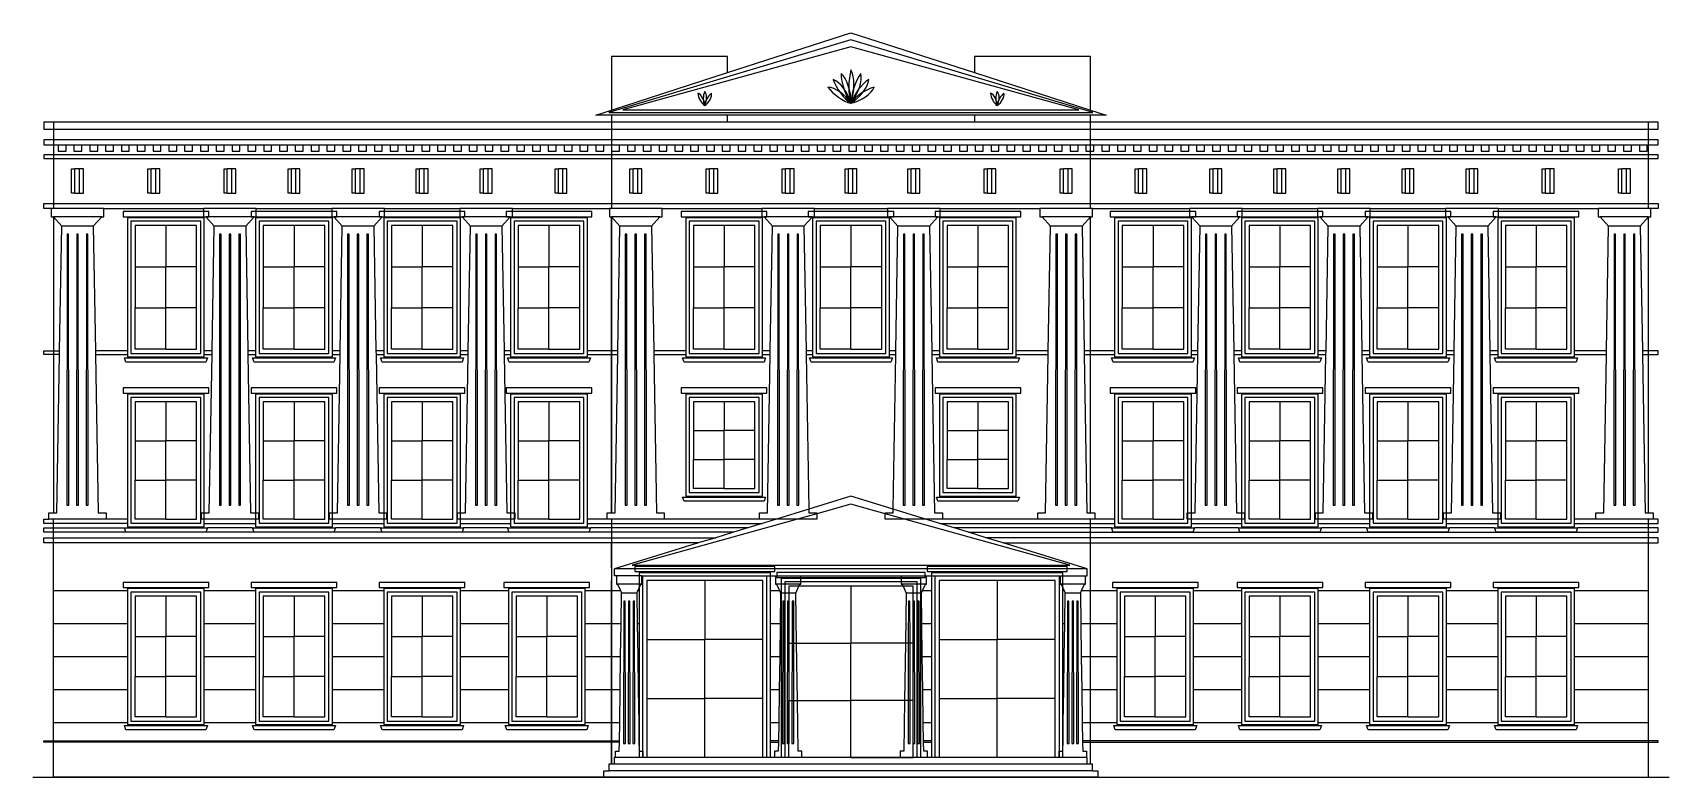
# Model space of a CAD drawing. Extents: x 114901 to 152161, y 103898 to 120858.
import ezdxf

# ---------------------------------------------------------------- set-up
doc = ezdxf.new("R2010")
doc.units = 0
for name, color, linetype, lineweight in [('01_SOURCE_MASSING', 7, 'Continuous', 25), ('02_NEW_GLAZING', 7, 'Continuous', 25), ('03_NEW_FRAMES', 7, 'Continuous', 25), ('04_NEW_CROWNS', 7, 'Continuous', 25), ('05_NEW_COLUMNS', 7, 'Continuous', 25), ('07_NEW_ORNAMENT', 7, 'Continuous', 25)]:
    doc.layers.add(name, color=color, linetype=linetype, lineweight=lineweight)

# ---------------------------------------------------------------- blocks, each defined once
blk = doc.blocks.new('GREEK_WINDOW_001')
at = {"layer": '02_NEW_GLAZING'}
for points in [[(0, 2746), (-700, 2746), (-700, 1831)], [(700, 1831), (700, 2746), (0, 2746)], [(0, 2746), (0, 1831)], [(-700, 1831), (-700, 915)], [(-700, 1831), (0, 1831)], [(700, 1831), (0, 1831)], [(0, 915), (0, 1831)], [(700, 915), (700, 1831)], [(0, 0), (-700, 0), (-700, 915)], [(-700, 915), (0, 915)], [(0, 0), (700, 0), (700, 915)], [(0, 0), (0, 915)], [(700, 915), (0, 915)]]:
    blk.add_lwpolyline(points, dxfattribs=at)
at = {"layer": '03_NEW_FRAMES'}
for points in [[(-975, 2946), (975, 2946), (975, 3061), (-975, 3061)], [(-875, -175), (875, -175), (875, -126), (875, 624), (875, 1374), (875, 2124), (875, 2874), (875, 2921), (-875, 2921), (-875, 2874), (-875, 2124), (-875, 1374), (-875, 624), (-875, -126)], [(-796, -96), (796, -96), (796, 2842), (-796, 2842)], [(-945, -200), (945, -200), (910, -295), (-910, -295)]]:
    blk.add_lwpolyline(points, close=True, dxfattribs=at)
blk = doc.blocks.new('GREEK_WINDOW_002')
at = {"layer": '02_NEW_GLAZING'}
for points in [[(0, 2746), (-700, 2746), (-700, 1831)], [(700, 1831), (700, 2746), (0, 2746)], [(0, 2746), (0, 1831)], [(-700, 1831), (-700, 915)], [(-700, 1831), (0, 1831)], [(700, 1831), (0, 1831)], [(0, 915), (0, 1831)], [(700, 915), (700, 1831)], [(0, 0), (-700, 0), (-700, 915)], [(-700, 915), (0, 915)], [(0, 0), (700, 0), (700, 915)], [(0, 0), (0, 915)], [(700, 915), (0, 915)]]:
    blk.add_lwpolyline(points, dxfattribs=at)
at = {"layer": '03_NEW_FRAMES'}
for points in [[(-975, 2946), (975, 2946), (975, 3061), (-975, 3061)], [(-875, -175), (875, -175), (875, -126), (875, 624), (875, 1374), (875, 2124), (875, 2874), (875, 2921), (-875, 2921), (-875, 2874), (-875, 2124), (-875, 1374), (-875, 624), (-875, -126)], [(-796, -96), (796, -96), (796, 2842), (-796, 2842)], [(-945, -200), (945, -200), (910, -295), (-910, -295)]]:
    blk.add_lwpolyline(points, close=True, dxfattribs=at)
blk = doc.blocks.new('GREEK_WINDOW_003')
at = {"layer": '02_NEW_GLAZING'}
for points in [[(0, 2746), (-700, 2746), (-700, 1831)], [(700, 1831), (700, 2746), (0, 2746)], [(0, 2746), (0, 1831)], [(-700, 1831), (-700, 915)], [(-700, 1831), (0, 1831)], [(700, 1831), (0, 1831)], [(0, 915), (0, 1831)], [(700, 915), (700, 1831)], [(0, 0), (-700, 0), (-700, 915)], [(-700, 915), (0, 915)], [(0, 0), (700, 0), (700, 915)], [(0, 0), (0, 915)], [(700, 915), (0, 915)]]:
    blk.add_lwpolyline(points, dxfattribs=at)
at = {"layer": '03_NEW_FRAMES'}
for points in [[(-975, 2946), (975, 2946), (975, 3061), (-975, 3061)], [(-875, -175), (875, -175), (875, -126), (875, 624), (875, 1374), (875, 2124), (875, 2874), (875, 2921), (-875, 2921), (-875, 2874), (-875, 2124), (-875, 1374), (-875, 624), (-875, -126)], [(-796, -96), (796, -96), (796, 2842), (-796, 2842)], [(-945, -200), (945, -200), (910, -295), (-910, -295)]]:
    blk.add_lwpolyline(points, close=True, dxfattribs=at)
blk = doc.blocks.new('GREEK_WINDOW_004')
at = {"layer": '02_NEW_GLAZING'}
for points in [[(0, 2746), (-700, 2746), (-700, 1831)], [(700, 1831), (700, 2746), (0, 2746)], [(0, 2746), (0, 1831)], [(-700, 1831), (-700, 915)], [(-700, 1831), (0, 1831)], [(700, 1831), (0, 1831)], [(0, 915), (0, 1831)], [(700, 915), (700, 1831)], [(0, 0), (-700, 0), (-700, 915)], [(-700, 915), (0, 915)], [(0, 0), (700, 0), (700, 915)], [(0, 0), (0, 915)], [(700, 915), (0, 915)]]:
    blk.add_lwpolyline(points, dxfattribs=at)
at = {"layer": '03_NEW_FRAMES'}
for points in [[(-975, 2946), (975, 2946), (975, 3061), (-975, 3061)], [(-875, -175), (875, -175), (875, -126), (875, 624), (875, 1374), (875, 2124), (875, 2874), (875, 2921), (-875, 2921), (-875, 2874), (-875, 2124), (-875, 1374), (-875, 624), (-875, -126)], [(-796, -96), (796, -96), (796, 2842), (-796, 2842)], [(-945, -200), (945, -200), (910, -295), (-910, -295)]]:
    blk.add_lwpolyline(points, close=True, dxfattribs=at)
blk = doc.blocks.new('GREEK_WINDOW_005')
at = {"layer": '02_NEW_GLAZING'}
for points in [[(0, 2746), (-700, 2746), (-700, 1831)], [(700, 1831), (700, 2746), (0, 2746)], [(0, 2746), (0, 1831)], [(-700, 1831), (-700, 915)], [(-700, 1831), (0, 1831)], [(700, 1831), (0, 1831)], [(0, 915), (0, 1831)], [(700, 915), (700, 1831)], [(0, 0), (-700, 0), (-700, 915)], [(-700, 915), (0, 915)], [(0, 0), (700, 0), (700, 915)], [(0, 0), (0, 915)], [(700, 915), (0, 915)]]:
    blk.add_lwpolyline(points, dxfattribs=at)
at = {"layer": '03_NEW_FRAMES'}
for points in [[(-975, 2946), (975, 2946), (975, 3061), (-975, 3061)], [(-875, -175), (875, -175), (875, -126), (875, 624), (875, 1374), (875, 2124), (875, 2874), (875, 2921), (-875, 2921), (-875, 2874), (-875, 2124), (-875, 1374), (-875, 624), (-875, -126)], [(-796, -96), (796, -96), (796, 2842), (-796, 2842)], [(-945, -200), (945, -200), (910, -295), (-910, -295)]]:
    blk.add_lwpolyline(points, close=True, dxfattribs=at)
blk = doc.blocks.new('GREEK_WINDOW_006')
at = {"layer": '02_NEW_GLAZING'}
for points in [[(0, 2746), (-700, 2746), (-700, 1831)], [(700, 1831), (700, 2746), (0, 2746)], [(0, 2746), (0, 1831)], [(-700, 1831), (-700, 915)], [(-700, 1831), (0, 1831)], [(700, 1831), (0, 1831)], [(0, 915), (0, 1831)], [(700, 915), (700, 1831)], [(0, 0), (-700, 0), (-700, 915)], [(-700, 915), (0, 915)], [(0, 0), (700, 0), (700, 915)], [(0, 0), (0, 915)], [(700, 915), (0, 915)]]:
    blk.add_lwpolyline(points, dxfattribs=at)
at = {"layer": '03_NEW_FRAMES'}
for points in [[(-975, 2946), (975, 2946), (975, 3061), (-975, 3061)], [(-875, -175), (875, -175), (875, -126), (875, 624), (875, 1374), (875, 2124), (875, 2874), (875, 2921), (-875, 2921), (-875, 2874), (-875, 2124), (-875, 1374), (-875, 624), (-875, -126)], [(-796, -96), (796, -96), (796, 2842), (-796, 2842)], [(-945, -200), (945, -200), (910, -295), (-910, -295)]]:
    blk.add_lwpolyline(points, close=True, dxfattribs=at)
blk = doc.blocks.new('GREEK_WINDOW_007')
at = {"layer": '02_NEW_GLAZING'}
for points in [[(0, 2746), (-700, 2746), (-700, 1831)], [(700, 1831), (700, 2746), (0, 2746)], [(0, 2746), (0, 1831)], [(-700, 1831), (-700, 915)], [(-700, 1831), (0, 1831)], [(700, 1831), (0, 1831)], [(0, 915), (0, 1831)], [(700, 915), (700, 1831)], [(0, 0), (-700, 0), (-700, 915)], [(-700, 915), (0, 915)], [(0, 0), (700, 0), (700, 915)], [(0, 0), (0, 915)], [(700, 915), (0, 915)]]:
    blk.add_lwpolyline(points, dxfattribs=at)
at = {"layer": '03_NEW_FRAMES'}
for points in [[(-975, 2946), (975, 2946), (975, 3061), (-975, 3061)], [(-875, -175), (875, -175), (875, -126), (875, 624), (875, 1374), (875, 2124), (875, 2874), (875, 2921), (-875, 2921), (-875, 2874), (-875, 2124), (-875, 1374), (-875, 624), (-875, -126)], [(-796, -96), (796, -96), (796, 2842), (-796, 2842)], [(-945, -200), (945, -200), (910, -295), (-910, -295)]]:
    blk.add_lwpolyline(points, close=True, dxfattribs=at)
blk = doc.blocks.new('GREEK_WINDOW_008')
at = {"layer": '02_NEW_GLAZING'}
for points in [[(0, 2746), (-700, 2746), (-700, 1831)], [(700, 1831), (700, 2746), (0, 2746)], [(0, 2746), (0, 1831)], [(-700, 1831), (-700, 915)], [(-700, 1831), (0, 1831)], [(700, 1831), (0, 1831)], [(0, 915), (0, 1831)], [(700, 915), (700, 1831)], [(0, 0), (-700, 0), (-700, 915)], [(-700, 915), (0, 915)], [(0, 0), (700, 0), (700, 915)], [(0, 0), (0, 915)], [(700, 915), (0, 915)]]:
    blk.add_lwpolyline(points, dxfattribs=at)
at = {"layer": '03_NEW_FRAMES'}
for points in [[(-975, 2946), (975, 2946), (975, 3061), (-975, 3061)], [(-875, -175), (875, -175), (875, -126), (875, 624), (875, 1374), (875, 2124), (875, 2874), (875, 2921), (-875, 2921), (-875, 2874), (-875, 2124), (-875, 1374), (-875, 624), (-875, -126)], [(-796, -96), (796, -96), (796, 2842), (-796, 2842)], [(-945, -200), (945, -200), (910, -295), (-910, -295)]]:
    blk.add_lwpolyline(points, close=True, dxfattribs=at)
blk = doc.blocks.new('GREEK_WINDOW_009')
at = {"layer": '02_NEW_GLAZING'}
for points in [[(0, 4033), (-1319, 4033), (-1319, 2689)], [(1319, 2689), (1319, 4033), (0, 4033)], [(0, 4033), (0, 2689)], [(-1319, 2689), (-1319, 1344)], [(-1319, 2689), (0, 2689)], [(1319, 2689), (0, 2689)], [(0, 1344), (0, 2689)], [(1319, 1344), (1319, 2689)], [(-1319, 1344), (-1319, 0)], [(-1319, 1344), (0, 1344)], [(1319, 1344), (0, 1344)], [(0, 0), (0, 1344)], [(1319, 0), (1319, 1344)]]:
    blk.add_lwpolyline(points, dxfattribs=at)
at = {"layer": '03_NEW_FRAMES'}
blk.add_lwpolyline([(-1594, 4233), (1594, 4233), (1594, 4299), (1594, 4348), (-1594, 4348), (-1594, 4299)], close=True, dxfattribs=at)
for points in [[(1494, 0), (1494, 347), (1494, 377), (1494, 799), (1494, 1549), (1494, 2299), (1494, 3049), (1494, 3799), (1494, 4139), (1494, 4208), (-1494, 4208), (-1494, 4139), (-1494, 3949), (-1494, 3860), (-1494, 3799), (-1494, 3049), (-1494, 2299), (-1494, 1549), (-1494, 799), (-1494, 377), (-1494, 347), (-1494, 181), (-1494, 0)], [(1416, 0), (1416, 4129), (-1416, 4129), (-1416, 140), (-1416, 0)]]:
    blk.add_lwpolyline(points, dxfattribs=at)
blk = doc.blocks.new('GREEK_WINDOW_010')
at = {"layer": '02_NEW_GLAZING'}
for points in [[(0, 3899), (-1187, 3899), (-1412, 3899), (-1412, 3739), (-1412, 3559), (-1412, 2600)], [(1412, 2600), (1412, 3559), (1412, 3739), (1412, 3899), (1187, 3899), (0, 3899)], [(0, 3899), (0, 2600)], [(-1412, 2600), (-1412, 1300)], [(-1412, 2600), (-1410, 2600), (-1343, 2600), (-1305, 2600), (-1240, 2600), (0, 2600)], [(1412, 2600), (1410, 2600), (1343, 2600), (1305, 2600), (1240, 2600), (0, 2600)], [(0, 1300), (0, 2600)], [(1412, 1300), (1412, 2600)], [(0, 0), (-1118, 0), (-1412, 0), (-1412, 319), (-1412, 1300)], [(-1412, 1300), (-1409, 1300), (-1345, 1300), (-1303, 1300), (-1221, 1300), (0, 1300)], [(0, 0), (1118, 0), (1412, 0), (1412, 319), (1412, 1300)], [(0, 0), (0, 1300)], [(1412, 1300), (1409, 1300), (1345, 1300), (1303, 1300), (1221, 1300), (0, 1300)]]:
    blk.add_lwpolyline(points, dxfattribs=at)
at = {"layer": '03_NEW_FRAMES'}
blk.add_lwpolyline([(-1687, 4099), (-1142, 4099), (1142, 4099), (1687, 4099), (1687, 4139), (1687, 4214), (-1687, 4214), (-1687, 4139)], close=True, dxfattribs=at)
for points in [[(1587, -1), (1587, 3739), (1587, 3949), (1587, 4074), (1142, 4074), (-1142, 4074), (-1587, 4074), (-1587, 3949), (-1587, 3739), (-1587, -1)], [(1509, -1), (1509, 3739), (1509, 3949), (1509, 3996), (1142, 3996), (-1142, 3996), (-1509, 3996), (-1509, 3949), (-1509, 3739), (-1509, -1)]]:
    blk.add_lwpolyline(points, dxfattribs=at)
blk = doc.blocks.new('GREEK_WINDOW_011')
at = {"layer": '02_NEW_GLAZING'}
for points in [[(0, 4033), (-1321, 4033), (-1321, 2689)], [(1321, 2689), (1321, 4033), (0, 4033)], [(0, 4033), (0, 2689)], [(-1321, 2689), (-1321, 1344)], [(-1321, 2689), (0, 2689)], [(1321, 2689), (0, 2689)], [(0, 1344), (0, 2689)], [(1321, 1344), (1321, 2689)], [(-1321, 1344), (-1321, 0)], [(-1321, 1344), (0, 1344)], [(1321, 1344), (0, 1344)], [(0, 0), (0, 1344)], [(1321, 0), (1321, 1344)]]:
    blk.add_lwpolyline(points, dxfattribs=at)
at = {"layer": '03_NEW_FRAMES'}
blk.add_lwpolyline([(-1596, 4233), (1596, 4233), (1596, 4299), (1596, 4348), (-1596, 4348), (-1596, 4299)], close=True, dxfattribs=at)
for points in [[(1496, 0), (1496, 181), (1496, 347), (1496, 377), (1496, 799), (1496, 1549), (1496, 2299), (1496, 3049), (1496, 3799), (1496, 3860), (1496, 3949), (1496, 4139), (1496, 4208), (-1496, 4208), (-1496, 4139), (-1496, 3799), (-1496, 3049), (-1496, 2299), (-1496, 1549), (-1496, 799), (-1496, 377), (-1496, 347), (-1496, 0)], [(1417, 0), (1417, 140), (1417, 4129), (-1417, 4129), (-1417, 0)]]:
    blk.add_lwpolyline(points, dxfattribs=at)
blk = doc.blocks.new('GREEK_WINDOW_012')
at = {"layer": '02_NEW_GLAZING'}
for points in [[(0, 2671), (-700, 2671), (-700, 1781)], [(700, 1781), (700, 2671), (0, 2671)], [(0, 2671), (0, 1781)], [(-700, 1781), (-700, 890)], [(-700, 1781), (0, 1781)], [(700, 1781), (0, 1781)], [(0, 890), (0, 1781)], [(700, 890), (700, 1781)], [(0, 0), (-700, 0), (-700, 890)], [(-700, 890), (0, 890)], [(0, 0), (700, 0), (700, 890)], [(0, 0), (0, 890)], [(700, 890), (0, 890)]]:
    blk.add_lwpolyline(points, dxfattribs=at)
at = {"layer": '03_NEW_FRAMES'}
for points in [[(-975, 2871), (975, 2871), (975, 2986), (-975, 2986)], [(-875, -175), (875, -175), (875, -100), (875, 0), (875, 140), (875, 2846), (-875, 2846), (-875, 0), (-875, -100)], [(-796, -96), (796, -96), (796, 2768), (-796, 2768)], [(-945, -200), (945, -200), (945, -200), (910, -295), (-910, -295), (-945, -200)]]:
    blk.add_lwpolyline(points, close=True, dxfattribs=at)
blk = doc.blocks.new('GREEK_WINDOW_013')
at = {"layer": '02_NEW_GLAZING'}
for points in [[(0, 2671), (-700, 2671), (-700, 1781)], [(700, 1781), (700, 2671), (0, 2671)], [(0, 2671), (0, 1781)], [(-700, 1781), (-700, 890)], [(-700, 1781), (0, 1781)], [(700, 1781), (0, 1781)], [(0, 890), (0, 1781)], [(700, 890), (700, 1781)], [(0, 0), (-700, 0), (-700, 890)], [(-700, 890), (0, 890)], [(0, 0), (700, 0), (700, 890)], [(0, 0), (0, 890)], [(700, 890), (0, 890)]]:
    blk.add_lwpolyline(points, dxfattribs=at)
at = {"layer": '03_NEW_FRAMES'}
for points in [[(-975, 2871), (975, 2871), (975, 2986), (-975, 2986)], [(-875, -175), (875, -175), (875, -100), (875, 0), (875, 140), (875, 2846), (-875, 2846), (-875, 140), (-875, 0), (-875, -100)], [(-796, -96), (796, -96), (796, 2768), (-796, 2768)], [(-945, -200), (945, -200), (945, -200), (910, -295), (-910, -295), (-945, -200)]]:
    blk.add_lwpolyline(points, close=True, dxfattribs=at)
blk = doc.blocks.new('GREEK_WINDOW_014')
at = {"layer": '02_NEW_GLAZING'}
for points in [[(0, 2671), (-700, 2671), (-700, 1781)], [(700, 1781), (700, 2671), (0, 2671)], [(0, 2671), (0, 1781)], [(-700, 1781), (-700, 890)], [(-700, 1781), (0, 1781)], [(700, 1781), (0, 1781)], [(0, 890), (0, 1781)], [(700, 890), (700, 1781)], [(0, 0), (-700, 0), (-700, 890)], [(-700, 890), (0, 890)], [(0, 0), (700, 0), (700, 890)], [(0, 0), (0, 890)], [(700, 890), (0, 890)]]:
    blk.add_lwpolyline(points, dxfattribs=at)
at = {"layer": '03_NEW_FRAMES'}
for points in [[(-975, 2871), (975, 2871), (975, 2986), (-975, 2986)], [(-875, -175), (875, -175), (875, -100), (875, 0), (875, 140), (875, 2846), (-875, 2846), (-875, 140), (-875, 0), (-875, -100)], [(-796, -96), (796, -96), (796, 2768), (-796, 2768)], [(-945, -200), (945, -200), (945, -200), (910, -295), (-910, -295), (-945, -200)]]:
    blk.add_lwpolyline(points, close=True, dxfattribs=at)
blk = doc.blocks.new('GREEK_WINDOW_015')
at = {"layer": '02_NEW_GLAZING'}
for points in [[(0, 2671), (-700, 2671), (-700, 1781)], [(700, 1781), (700, 2671), (0, 2671)], [(0, 2671), (0, 1781)], [(-700, 1781), (-700, 890)], [(-700, 1781), (0, 1781)], [(700, 1781), (0, 1781)], [(0, 890), (0, 1781)], [(700, 890), (700, 1781)], [(0, 0), (-700, 0), (-700, 890)], [(-700, 890), (0, 890)], [(0, 0), (700, 0), (700, 890)], [(0, 0), (0, 890)], [(700, 890), (0, 890)]]:
    blk.add_lwpolyline(points, dxfattribs=at)
at = {"layer": '03_NEW_FRAMES'}
for points in [[(-975, 2871), (975, 2871), (975, 2986), (-975, 2986)], [(-875, -175), (875, -175), (875, -100), (875, 0), (875, 2846), (-875, 2846), (-875, 140), (-875, 0), (-875, -100)], [(-796, -96), (796, -96), (796, 2768), (-796, 2768), (-796, 140), (-796, 0)], [(-945, -200), (945, -200), (945, -200), (910, -295), (-910, -295), (-945, -200)]]:
    blk.add_lwpolyline(points, close=True, dxfattribs=at)
blk = doc.blocks.new('GREEK_WINDOW_016')
at = {"layer": '02_NEW_GLAZING'}
for points in [[(0, 1971), (-700, 1971), (-700, 1314)], [(700, 1314), (700, 1971), (0, 1971)], [(0, 1971), (0, 1314)], [(-700, 1314), (-700, 657)], [(-700, 1314), (0, 1314)], [(700, 1314), (0, 1314)], [(0, 657), (0, 1314)], [(700, 657), (700, 1314)], [(0, 0), (-700, 0), (-700, 657)], [(-700, 657), (0, 657)], [(0, 0), (700, 0), (700, 657)], [(0, 0), (0, 657)], [(700, 657), (0, 657)]]:
    blk.add_lwpolyline(points, dxfattribs=at)
at = {"layer": '03_NEW_FRAMES'}
for points in [[(-975, 2171), (975, 2171), (975, 2286), (-975, 2286)], [(-875, -175), (875, -175), (875, 2146), (-875, 2146)], [(-796, -96), (796, -96), (796, 2068), (-796, 2068)], [(-945, -200), (945, -200), (910, -295), (-910, -295)]]:
    blk.add_lwpolyline(points, close=True, dxfattribs=at)
blk = doc.blocks.new('GREEK_WINDOW_017')
at = {"layer": '02_NEW_GLAZING'}
for points in [[(0, 1971), (-700, 1971), (-700, 1314)], [(700, 1314), (700, 1971), (0, 1971)], [(0, 1971), (0, 1314)], [(-700, 1314), (-700, 657)], [(-700, 1314), (0, 1314)], [(700, 1314), (0, 1314)], [(0, 657), (0, 1314)], [(700, 657), (700, 1314)], [(0, 0), (-700, 0), (-700, 657)], [(-700, 657), (0, 657)], [(0, 0), (700, 0), (700, 657)], [(0, 0), (0, 657)], [(700, 657), (0, 657)]]:
    blk.add_lwpolyline(points, dxfattribs=at)
at = {"layer": '03_NEW_FRAMES'}
for points in [[(-975, 2171), (975, 2171), (975, 2286), (-975, 2286)], [(-875, -175), (875, -175), (875, 2146), (-875, 2146)], [(-796, -96), (796, -96), (796, 2068), (-796, 2068)], [(-945, -200), (945, -200), (910, -295), (-910, -295)]]:
    blk.add_lwpolyline(points, close=True, dxfattribs=at)
blk = doc.blocks.new('GREEK_WINDOW_018')
at = {"layer": '02_NEW_GLAZING'}
for points in [[(0, 2671), (-700, 2671), (-700, 1781)], [(700, 1781), (700, 2671), (0, 2671)], [(0, 2671), (0, 1781)], [(-700, 1781), (-700, 890)], [(-700, 1781), (0, 1781)], [(700, 1781), (0, 1781)], [(0, 890), (0, 1781)], [(700, 890), (700, 1781)], [(0, 0), (-700, 0), (-700, 890)], [(-700, 890), (0, 890)], [(0, 0), (700, 0), (700, 890)], [(0, 0), (0, 890)], [(700, 890), (0, 890)]]:
    blk.add_lwpolyline(points, dxfattribs=at)
at = {"layer": '03_NEW_FRAMES'}
for points in [[(-975, 2871), (975, 2871), (975, 2986), (-975, 2986)], [(-875, -175), (875, -175), (875, -100), (875, 0), (875, 140), (875, 2846), (-875, 2846), (-875, 0), (-875, -100)], [(-796, -96), (796, -96), (796, 0), (796, 140), (796, 2768), (-796, 2768)], [(-945, -200), (945, -200), (945, -200), (910, -295), (-910, -295), (-945, -200)]]:
    blk.add_lwpolyline(points, close=True, dxfattribs=at)
blk = doc.blocks.new('GREEK_WINDOW_019')
at = {"layer": '02_NEW_GLAZING'}
for points in [[(0, 2671), (-700, 2671), (-700, 1781)], [(700, 1781), (700, 2671), (0, 2671)], [(0, 2671), (0, 1781)], [(-700, 1781), (-700, 890)], [(-700, 1781), (0, 1781)], [(700, 1781), (0, 1781)], [(0, 890), (0, 1781)], [(700, 890), (700, 1781)], [(0, 0), (-700, 0), (-700, 890)], [(-700, 890), (0, 890)], [(0, 0), (700, 0), (700, 890)], [(0, 0), (0, 890)], [(700, 890), (0, 890)]]:
    blk.add_lwpolyline(points, dxfattribs=at)
at = {"layer": '03_NEW_FRAMES'}
for points in [[(-975, 2871), (975, 2871), (975, 2986), (-975, 2986)], [(-875, -175), (875, -175), (875, -100), (875, 0), (875, 140), (875, 2846), (-875, 2846), (-875, 140), (-875, 0), (-875, -100)], [(-796, -96), (796, -96), (796, 2768), (-796, 2768)], [(-945, -200), (945, -200), (945, -200), (910, -295), (-910, -295), (-945, -200)]]:
    blk.add_lwpolyline(points, close=True, dxfattribs=at)
blk = doc.blocks.new('GREEK_WINDOW_020')
at = {"layer": '02_NEW_GLAZING'}
for points in [[(0, 2671), (-700, 2671), (-700, 1781)], [(700, 1781), (700, 2671), (0, 2671)], [(0, 2671), (0, 1781)], [(-700, 1781), (-700, 890)], [(-700, 1781), (0, 1781)], [(700, 1781), (0, 1781)], [(0, 890), (0, 1781)], [(700, 890), (700, 1781)], [(0, 0), (-700, 0), (-700, 890)], [(-700, 890), (0, 890)], [(0, 0), (700, 0), (700, 890)], [(0, 0), (0, 890)], [(700, 890), (0, 890)]]:
    blk.add_lwpolyline(points, dxfattribs=at)
at = {"layer": '03_NEW_FRAMES'}
for points in [[(-975, 2871), (975, 2871), (975, 2986), (-975, 2986)], [(-875, -175), (875, -175), (875, -100), (875, 0), (875, 140), (875, 2846), (-875, 2846), (-875, 140), (-875, 0), (-875, -100)], [(-796, -96), (796, -96), (796, 2768), (-796, 2768)], [(-945, -200), (945, -200), (945, -200), (910, -295), (-910, -295), (-945, -200)]]:
    blk.add_lwpolyline(points, close=True, dxfattribs=at)
blk = doc.blocks.new('GREEK_WINDOW_021')
at = {"layer": '02_NEW_GLAZING'}
for points in [[(0, 2671), (-700, 2671), (-700, 1781)], [(700, 1781), (700, 2671), (0, 2671)], [(0, 2671), (0, 1781)], [(-700, 1781), (-700, 890)], [(-700, 1781), (0, 1781)], [(700, 1781), (0, 1781)], [(0, 890), (0, 1781)], [(700, 890), (700, 1781)], [(0, 0), (-700, 0), (-700, 890)], [(-700, 890), (0, 890)], [(0, 0), (700, 0), (700, 890)], [(0, 0), (0, 890)], [(700, 890), (0, 890)]]:
    blk.add_lwpolyline(points, dxfattribs=at)
at = {"layer": '03_NEW_FRAMES'}
for points in [[(-975, 2871), (975, 2871), (975, 2986), (-975, 2986)], [(-875, -175), (875, -175), (875, -100), (875, 0), (875, 2846), (-875, 2846), (-875, 140), (-875, 0), (-875, -100)], [(-796, -96), (796, -96), (796, 2768), (-796, 2768)], [(-945, -200), (945, -200), (945, -200), (910, -295), (-910, -295), (-945, -200)]]:
    blk.add_lwpolyline(points, close=True, dxfattribs=at)
blk = doc.blocks.new('GREEK_WINDOW_022')
at = {"layer": '02_NEW_GLAZING'}
for points in [[(0, 2817), (-700, 2817), (-700, 1878)], [(700, 1878), (700, 2817), (0, 2817)], [(0, 2817), (0, 1878)], [(-700, 1878), (-700, 939)], [(-700, 1878), (0, 1878)], [(700, 1878), (0, 1878)], [(0, 939), (0, 1878)], [(700, 939), (700, 1878)], [(0, 0), (-700, 0), (-700, 939)], [(-700, 939), (0, 939)], [(0, 0), (700, 0), (700, 939)], [(0, 0), (0, 939)], [(700, 939), (0, 939)]]:
    blk.add_lwpolyline(points, dxfattribs=at)
at = {"layer": '03_NEW_FRAMES'}
for points in [[(-975, 3017), (858, 3017), (975, 3017), (975, 3132), (858, 3132), (-975, 3132)], [(-875, -175), (875, -175), (875, -121), (875, -36), (875, 2992), (-875, 2992), (-875, -36), (-875, -121)], [(-796, -96), (796, -96), (796, 2914), (-796, 2914)], [(-945, -200), (945, -200), (910, -295), (-910, -295)]]:
    blk.add_lwpolyline(points, close=True, dxfattribs=at)
blk = doc.blocks.new('GREEK_WINDOW_023')
at = {"layer": '02_NEW_GLAZING'}
for points in [[(0, 2817), (-700, 2817), (-700, 1878)], [(700, 1878), (700, 2817), (0, 2817)], [(0, 2817), (0, 1878)], [(-700, 1878), (-700, 939)], [(-700, 1878), (0, 1878)], [(700, 1878), (0, 1878)], [(0, 939), (0, 1878)], [(700, 939), (700, 1878)], [(0, 0), (-700, 0), (-700, 939)], [(-700, 939), (0, 939)], [(0, 0), (700, 0), (700, 939)], [(0, 0), (0, 939)], [(700, 939), (0, 939)]]:
    blk.add_lwpolyline(points, dxfattribs=at)
at = {"layer": '03_NEW_FRAMES'}
for points in [[(-975, 3017), (-858, 3017), (858, 3017), (975, 3017), (975, 3132), (858, 3132), (-858, 3132), (-975, 3132)], [(-875, -175), (875, -175), (875, -121), (875, -36), (875, 2992), (-875, 2992), (-875, -36), (-875, -121)], [(-796, -96), (796, -96), (796, 2914), (-796, 2914)], [(-945, -200), (945, -200), (910, -295), (-910, -295)]]:
    blk.add_lwpolyline(points, close=True, dxfattribs=at)
blk = doc.blocks.new('GREEK_WINDOW_024')
at = {"layer": '02_NEW_GLAZING'}
for points in [[(0, 2817), (-700, 2817), (-700, 1878)], [(700, 1878), (700, 2817), (0, 2817)], [(0, 2817), (0, 1878)], [(-700, 1878), (-700, 939)], [(-700, 1878), (0, 1878)], [(700, 1878), (0, 1878)], [(0, 939), (0, 1878)], [(700, 939), (700, 1878)], [(0, 0), (-700, 0), (-700, 939)], [(-700, 939), (0, 939)], [(0, 0), (700, 0), (700, 939)], [(0, 0), (0, 939)], [(700, 939), (0, 939)]]:
    blk.add_lwpolyline(points, dxfattribs=at)
at = {"layer": '03_NEW_FRAMES'}
for points in [[(-975, 3017), (-858, 3017), (858, 3017), (975, 3017), (975, 3132), (858, 3132), (-858, 3132), (-975, 3132)], [(-875, -175), (875, -175), (875, -121), (875, -36), (875, 2992), (-875, 2992), (-875, -36), (-875, -121)], [(-796, -96), (796, -96), (796, 2914), (-796, 2914)], [(-945, -200), (945, -200), (910, -295), (-910, -295)]]:
    blk.add_lwpolyline(points, close=True, dxfattribs=at)
blk = doc.blocks.new('GREEK_WINDOW_025')
at = {"layer": '02_NEW_GLAZING'}
for points in [[(0, 2817), (-700, 2817), (-700, 1878)], [(700, 1878), (700, 2817), (0, 2817)], [(0, 2817), (0, 1878)], [(-700, 1878), (-700, 939)], [(-700, 1878), (0, 1878)], [(700, 1878), (0, 1878)], [(0, 939), (0, 1878)], [(700, 939), (700, 1878)], [(0, 0), (-700, 0), (-700, 939)], [(-700, 939), (0, 939)], [(0, 0), (700, 0), (700, 939)], [(0, 0), (0, 939)], [(700, 939), (0, 939)]]:
    blk.add_lwpolyline(points, dxfattribs=at)
at = {"layer": '03_NEW_FRAMES'}
for points in [[(-975, 3017), (-830, 3017), (975, 3017), (975, 3132), (-830, 3132), (-975, 3132)], [(-875, -175), (875, -175), (875, -121), (875, -36), (875, 2992), (-875, 2992), (-875, -36), (-875, -121)], [(-796, -96), (796, -96), (796, 2914), (-796, 2914)], [(-945, -200), (945, -200), (910, -295), (-910, -295)]]:
    blk.add_lwpolyline(points, close=True, dxfattribs=at)
blk = doc.blocks.new('GREEK_WINDOW_026')
at = {"layer": '02_NEW_GLAZING'}
for points in [[(0, 2817), (-700, 2817), (-700, 1878)], [(700, 1878), (700, 2817), (0, 2817)], [(0, 2817), (0, 1878)], [(-700, 1878), (-700, 939)], [(-700, 1878), (0, 1878)], [(700, 1878), (0, 1878)], [(0, 939), (0, 1878)], [(700, 939), (700, 1878)], [(0, 0), (-700, 0), (-700, 939)], [(-700, 939), (0, 939)], [(0, 0), (700, 0), (700, 939)], [(0, 0), (0, 939)], [(700, 939), (0, 939)]]:
    blk.add_lwpolyline(points, dxfattribs=at)
at = {"layer": '03_NEW_FRAMES'}
for points in [[(-975, 3017), (858, 3017), (975, 3017), (975, 3132), (858, 3132), (-975, 3132)], [(-875, -175), (875, -175), (875, -121), (875, -36), (875, 2992), (-875, 2992), (-875, -36), (-875, -121)], [(-796, -96), (796, -96), (796, 2914), (-796, 2914)], [(-945, -200), (945, -200), (910, -295), (-910, -295)]]:
    blk.add_lwpolyline(points, close=True, dxfattribs=at)
blk = doc.blocks.new('GREEK_WINDOW_027')
at = {"layer": '02_NEW_GLAZING'}
for points in [[(0, 2817), (-700, 2817), (-700, 1878)], [(700, 1878), (700, 2817), (0, 2817)], [(0, 2817), (0, 1878)], [(-700, 1878), (-700, 939)], [(-700, 1878), (0, 1878)], [(700, 1878), (0, 1878)], [(0, 939), (0, 1878)], [(700, 939), (700, 1878)], [(0, 0), (-700, 0), (-700, 939)], [(-700, 939), (0, 939)], [(0, 0), (700, 0), (700, 939)], [(0, 0), (0, 939)], [(700, 939), (0, 939)]]:
    blk.add_lwpolyline(points, dxfattribs=at)
at = {"layer": '03_NEW_FRAMES'}
for points in [[(-975, 3017), (-830, 3017), (830, 3017), (975, 3017), (975, 3132), (830, 3132), (-830, 3132), (-975, 3132)], [(-875, -175), (875, -175), (875, -121), (875, -36), (875, 2992), (-875, 2992), (-875, -36), (-875, -121)], [(-796, -96), (796, -96), (796, 2914), (-796, 2914)], [(-945, -200), (945, -200), (910, -295), (-910, -295)]]:
    blk.add_lwpolyline(points, close=True, dxfattribs=at)
blk = doc.blocks.new('GREEK_WINDOW_028')
at = {"layer": '02_NEW_GLAZING'}
for points in [[(0, 2817), (-700, 2817), (-700, 1878)], [(700, 1878), (700, 2817), (0, 2817)], [(0, 2817), (0, 1878)], [(-700, 1878), (-700, 939)], [(-700, 1878), (0, 1878)], [(700, 1878), (0, 1878)], [(0, 939), (0, 1878)], [(700, 939), (700, 1878)], [(0, 0), (-700, 0), (-700, 939)], [(-700, 939), (0, 939)], [(0, 0), (700, 0), (700, 939)], [(0, 0), (0, 939)], [(700, 939), (0, 939)]]:
    blk.add_lwpolyline(points, dxfattribs=at)
at = {"layer": '03_NEW_FRAMES'}
for points in [[(-975, 3017), (-858, 3017), (975, 3017), (975, 3132), (-858, 3132), (-975, 3132)], [(-875, -175), (875, -175), (875, -121), (875, -36), (875, 2992), (-875, 2992), (-875, -36), (-875, -121)], [(-796, -96), (796, -96), (796, 2914), (-796, 2914)], [(-945, -200), (945, -200), (910, -295), (-910, -295)]]:
    blk.add_lwpolyline(points, close=True, dxfattribs=at)
blk = doc.blocks.new('GREEK_WINDOW_029')
at = {"layer": '02_NEW_GLAZING'}
for points in [[(0, 2817), (-700, 2817), (-700, 1878)], [(700, 1878), (700, 2817), (0, 2817)], [(0, 2817), (0, 1878)], [(-700, 1878), (-700, 939)], [(-700, 1878), (0, 1878)], [(700, 1878), (0, 1878)], [(0, 939), (0, 1878)], [(700, 939), (700, 1878)], [(0, 0), (-700, 0), (-700, 939)], [(-700, 939), (0, 939)], [(0, 0), (700, 0), (700, 939)], [(0, 0), (0, 939)], [(700, 939), (0, 939)]]:
    blk.add_lwpolyline(points, dxfattribs=at)
at = {"layer": '03_NEW_FRAMES'}
for points in [[(-975, 3017), (830, 3017), (975, 3017), (975, 3132), (830, 3132), (-975, 3132)], [(-875, -175), (875, -175), (875, -121), (875, -36), (875, 2992), (-875, 2992), (-875, -36), (-875, -121)], [(-796, -96), (796, -96), (796, 2914), (-796, 2914)], [(-945, -200), (945, -200), (910, -295), (-910, -295)]]:
    blk.add_lwpolyline(points, close=True, dxfattribs=at)
blk = doc.blocks.new('GREEK_WINDOW_030')
at = {"layer": '02_NEW_GLAZING'}
for points in [[(0, 2817), (-700, 2817), (-700, 1878)], [(700, 1878), (700, 2817), (0, 2817)], [(0, 2817), (0, 1878)], [(-700, 1878), (-700, 939)], [(-700, 1878), (0, 1878)], [(700, 1878), (0, 1878)], [(0, 939), (0, 1878)], [(700, 939), (700, 1878)], [(0, 0), (-700, 0), (-700, 939)], [(-700, 939), (0, 939)], [(0, 0), (700, 0), (700, 939)], [(0, 0), (0, 939)], [(700, 939), (0, 939)]]:
    blk.add_lwpolyline(points, dxfattribs=at)
at = {"layer": '03_NEW_FRAMES'}
for points in [[(-975, 3017), (-858, 3017), (858, 3017), (975, 3017), (975, 3132), (858, 3132), (-858, 3132), (-975, 3132)], [(-875, -175), (875, -175), (875, -121), (875, -36), (875, 2992), (-875, 2992), (-875, -36), (-875, -121)], [(-796, -96), (796, -96), (796, 2914), (-796, 2914)], [(-945, -200), (945, -200), (910, -295), (-910, -295)]]:
    blk.add_lwpolyline(points, close=True, dxfattribs=at)
blk = doc.blocks.new('GREEK_WINDOW_031')
at = {"layer": '02_NEW_GLAZING'}
for points in [[(0, 2817), (-700, 2817), (-700, 1878)], [(700, 1878), (700, 2817), (0, 2817)], [(0, 2817), (0, 1878)], [(-700, 1878), (-700, 939)], [(-700, 1878), (0, 1878)], [(700, 1878), (0, 1878)], [(0, 939), (0, 1878)], [(700, 939), (700, 1878)], [(0, 0), (-700, 0), (-700, 939)], [(-700, 939), (0, 939)], [(0, 0), (700, 0), (700, 939)], [(0, 0), (0, 939)], [(700, 939), (0, 939)]]:
    blk.add_lwpolyline(points, dxfattribs=at)
at = {"layer": '03_NEW_FRAMES'}
for points in [[(-975, 3017), (-858, 3017), (858, 3017), (975, 3017), (975, 3132), (858, 3132), (-858, 3132), (-975, 3132)], [(-875, -175), (875, -175), (875, -121), (875, -36), (875, 2992), (-875, 2992), (-875, -36), (-875, -121)], [(-796, -96), (796, -96), (796, 2914), (-796, 2914)], [(-945, -200), (945, -200), (910, -295), (-910, -295)]]:
    blk.add_lwpolyline(points, close=True, dxfattribs=at)
blk = doc.blocks.new('GREEK_WINDOW_032')
at = {"layer": '02_NEW_GLAZING'}
for points in [[(0, 2817), (-700, 2817), (-700, 1878)], [(700, 1878), (700, 2817), (0, 2817)], [(0, 2817), (0, 1878)], [(-700, 1878), (-700, 939)], [(-700, 1878), (0, 1878)], [(700, 1878), (0, 1878)], [(0, 939), (0, 1878)], [(700, 939), (700, 1878)], [(0, 0), (-700, 0), (-700, 939)], [(-700, 939), (0, 939)], [(0, 0), (700, 0), (700, 939)], [(0, 0), (0, 939)], [(700, 939), (0, 939)]]:
    blk.add_lwpolyline(points, dxfattribs=at)
at = {"layer": '03_NEW_FRAMES'}
for points in [[(-975, 3017), (-859, 3017), (975, 3017), (975, 3132), (-859, 3132), (-975, 3132)], [(-875, -175), (875, -175), (875, -121), (875, -36), (875, 2992), (-875, 2992), (-875, -36), (-875, -121)], [(-796, -96), (796, -96), (796, 2914), (-796, 2914)], [(-945, -200), (945, -200), (910, -295), (-910, -295)]]:
    blk.add_lwpolyline(points, close=True, dxfattribs=at)
blk = doc.blocks.new('GREEK_GREEK_PEDIMENT')
at = {"layer": '04_NEW_CROWNS'}
for points in [[(5450, 0), (2810, 0), (-2810, 0), (-5450, 0), (-5811, 0), (-5450, 117), (-2810, 971), (0, 1880), (2810, 971), (5450, 117), (5811, 0)], [(-5511, 62), (5509, 62), (0, 1722)], [(-5191, 122), (5189, 122), (0, 1562)]]:
    blk.add_lwpolyline(points, close=True, dxfattribs=at)
at = {"layer": '07_NEW_ORNAMENT'}
for points in [[(0, 272), (-164, 379), (-338, 613), (-406, 817), (-244, 751), (-77, 528), (0, 272)], [(0, 272), (-125, 435), (-222, 729), (-226, 955), (-90, 833), (3, 553), (0, 272)], [(0, 272), (-67, 477), (-67, 804), (0, 1032), (91, 865), (91, 553), (0, 272)], [(0, 272), (-3, 477), (95, 771), (226, 955), (263, 776), (170, 496), (0, 272)], [(0, 272), (56, 459), (230, 694), (406, 817), (390, 643), (223, 419), (0, 272)], [(-3331, 222), (-3410, 277), (-3476, 398), (-3485, 503), (-3399, 469), (-3337, 354), (-3331, 222)], [(-3331, 222), (-3374, 308), (-3374, 446), (-3331, 542), (-3273, 471), (-3273, 340), (-3331, 222)], [(-3331, 222), (-3328, 318), (-3262, 439), (-3178, 503), (-3160, 413), (-3223, 298), (-3331, 222)], [(0, 272), (-180, 316), (-406, 474), (-524, 639), (-357, 633), (-142, 482), (0, 272)], [(0, 272), (103, 426), (328, 584), (524, 639), (461, 483), (246, 333), (0, 272)], [(3329, 222), (3250, 277), (3184, 398), (3175, 503), (3261, 469), (3323, 354), (3329, 222)], [(3329, 222), (3286, 308), (3286, 446), (3329, 542), (3387, 471), (3387, 340), (3329, 222)], [(3329, 222), (3332, 318), (3398, 439), (3482, 503), (3500, 413), (3437, 298), (3329, 222)]]:
    blk.add_open_spline(points, degree=3, knots=[0, 0, 0, 0, 1, 1, 1, 2, 2, 2, 2], dxfattribs=at)
blk = doc.blocks.new('GREEK_COLUMN_001')
at = {"layer": '05_NEW_COLUMNS'}
for points in [[(550, 6882.7), (600, 6882.7), (600, 7072.7), (-550.047, 7072.7), (-600, 7072.7), (-600, 6882.7), (-550.047, 6882.7), (-550, 6882.7)], [(550, 6882.7), (-550, 6882.7)], [(-550, 6882.7), (-360, 6672.7)], [(360, 6672.7), (550, 6882.7)], [(360, 6672.7), (407.773815, 3835.5), (409.205076, 3750.5), (470, 140), (650, 140), (650, 0), (-550.047, 0), (-650, 0), (-650, 140), (-550.047, 140), (-470, 140), (-409.205076, 3750.5), (-407.773815, 3835.5), (-360, 6672.7)], [(360, 6672.7), (-360, 6672.7)]]:
    blk.add_lwpolyline(points, dxfattribs=at)
for points in [[(-242, 320), (-198, 320), (-202, 6492.7), (-238, 6492.7)], [(-22, 320), (22, 320), (18, 6492.7), (-18, 6492.7)], [(198, 320), (242, 320), (238, 6492.7), (202, 6492.7)]]:
    blk.add_lwpolyline(points, close=True, dxfattribs=at)
blk = doc.blocks.new('GREEK_COLUMN_002')
at = {"layer": '05_NEW_COLUMNS'}
for points in [[(550, 6882.7), (600, 6882.7), (600, 6888.738569), (600, 7003.738569), (600, 7072.7), (-600, 7072.7), (-600, 7003.738569), (-600, 6888.738569), (-600, 6882.7), (-550, 6882.7)], [(550, 6882.7), (-550, 6882.7)], [(-550, 6882.7), (-360, 6672.7)], [(360, 6672.7), (550, 6882.7)], [(360, 6672.7), (407.773815, 3835.5), (409.205076, 3750.5), (470, 140), (583.41, 140), (650, 140), (650, 0), (583.41, 0), (-583.43, 0), (-650, 0), (-650, 140), (-583.43, 140), (-470, 140), (-409.205076, 3750.5), (-407.773815, 3835.5), (-360, 6672.7)], [(360, 6672.7), (-360, 6672.7)]]:
    blk.add_lwpolyline(points, dxfattribs=at)
for points in [[(-242, 320), (-198, 320), (-202, 6492.7), (-238, 6492.7)], [(-22, 320), (22, 320), (18, 6492.7), (-18, 6492.7)], [(198, 320), (242, 320), (238, 6492.7), (202, 6492.7)]]:
    blk.add_lwpolyline(points, close=True, dxfattribs=at)
blk = doc.blocks.new('GREEK_COLUMN_003')
at = {"layer": '05_NEW_COLUMNS'}
for points in [[(550, 6882.7), (600, 6882.7), (600, 6888.738569), (600, 7003.738569), (600, 7072.7), (-600, 7072.7), (-600, 7003.738569), (-600, 6888.738569), (-600, 6882.7), (-550, 6882.7)], [(550, 6882.7), (-550, 6882.7)], [(-550, 6882.7), (-360, 6672.7)], [(360, 6672.7), (550, 6882.7)], [(360, 6672.7), (407.773815, 3835.5), (409.205076, 3750.5), (470, 140), (583.44, 140), (650, 140), (650, 0), (583.44, 0), (-583.39, 0), (-650, 0), (-650, 140), (-583.39, 140), (-470, 140), (-409.205076, 3750.5), (-407.773815, 3835.5), (-360, 6672.7)], [(360, 6672.7), (-360, 6672.7)]]:
    blk.add_lwpolyline(points, dxfattribs=at)
for points in [[(-242, 320), (-198, 320), (-202, 6492.7), (-238, 6492.7)], [(-22, 320), (22, 320), (18, 6492.7), (-18, 6492.7)], [(198, 320), (242, 320), (238, 6492.7), (202, 6492.7)]]:
    blk.add_lwpolyline(points, close=True, dxfattribs=at)
blk = doc.blocks.new('GREEK_COLUMN_004')
at = {"layer": '05_NEW_COLUMNS'}
for points in [[(550, 6882.7), (600, 6882.7), (600, 6888.738569), (600, 7003.738569), (600, 7072.7), (-600, 7072.7), (-600, 7003.738569), (-600, 6888.738569), (-600, 6882.7), (-550, 6882.7)], [(550, 6882.7), (-550, 6882.7)], [(-550, 6882.7), (-360, 6672.7)], [(360, 6672.7), (550, 6882.7)], [(360, 6672.7), (407.773815, 3835.5), (409.205076, 3750.5), (470, 140), (554.72, 140), (633.47, 140), (650, 140), (650, 0), (633.47, 0), (554.72, 0), (-583.36, 0), (-650, 0), (-650, 140), (-583.36, 140), (-470, 140), (-409.205076, 3750.5), (-407.773815, 3835.5), (-360, 6672.7)], [(360, 6672.7), (-360, 6672.7)]]:
    blk.add_lwpolyline(points, dxfattribs=at)
for points in [[(-242, 320), (-198, 320), (-202, 6492.7), (-238, 6492.7)], [(-22, 320), (22, 320), (18, 6492.7), (-18, 6492.7)], [(198, 320), (242, 320), (238, 6492.7), (202, 6492.7)]]:
    blk.add_lwpolyline(points, close=True, dxfattribs=at)
blk = doc.blocks.new('GREEK_COLUMN_005')
at = {"layer": '05_NEW_COLUMNS'}
for points in [[(550, 6882.7), (600, 6882.7), (600, 7072.7), (-549.99, 7072.7), (-600, 7072.7), (-600, 6882.7), (-550.011292, 6882.7), (-550, 6882.7)], [(550, 6882.7), (-550, 6882.7)], [(-550, 6882.7), (-549.99, 6882.688947), (-360, 6672.7)], [(360, 6672.7), (550, 6882.7)], [(360, 6672.7), (407.773815, 3835.5), (409.205076, 3750.5), (470, 140), (650, 140), (650, 0), (-549.99, 0), (-650, 0), (-650, 140), (-550.011292, 140), (-549.99, 140), (-470, 140), (-409.205076, 3750.5), (-407.773815, 3835.5), (-360, 6672.7)], [(360, 6672.7), (-360, 6672.7)]]:
    blk.add_lwpolyline(points, dxfattribs=at)
for points in [[(-242, 320), (-198, 320), (-202, 6492.7), (-238, 6492.7)], [(-22, 320), (22, 320), (18, 6492.7), (-18, 6492.7)], [(198, 320), (242, 320), (238, 6492.7), (202, 6492.7)]]:
    blk.add_lwpolyline(points, close=True, dxfattribs=at)
blk = doc.blocks.new('GREEK_COLUMN_006')
at = {"layer": '05_NEW_COLUMNS'}
for points in [[(550, 6882.7), (600, 6882.7), (600, 6888.738569), (600, 7003.738569), (600, 7072.7), (-600, 7072.7), (-600, 7003.738569), (-600, 6888.738569), (-600, 6882.7), (-550, 6882.7)], [(550, 6882.7), (-550, 6882.7)], [(-550, 6882.7), (-360, 6672.7)], [(360, 6672.7), (550, 6882.7)], [(360, 6672.7), (407.773815, 3835.5), (409.205076, 3750.5), (468.555513, 225.785461), (470, 140), (650, 140), (650, 122.920951), (650, 0), (209.509676, 0), (-267.792455, 0), (-650, 0), (-650, 140), (-470, 140), (-409.205076, 3750.5), (-407.773815, 3835.5), (-360, 6672.7)], [(360, 6672.7), (-360, 6672.7)]]:
    blk.add_lwpolyline(points, dxfattribs=at)
for points in [[(-242, 320), (-198, 320), (-202, 6492.7), (-238, 6492.7)], [(-22, 320), (22, 320), (18, 6492.7), (-18, 6492.7)], [(198, 320), (242, 320), (238, 6492.7), (202, 6492.7)]]:
    blk.add_lwpolyline(points, close=True, dxfattribs=at)
blk = doc.blocks.new('GREEK_COLUMN_007')
at = {"layer": '05_NEW_COLUMNS'}
for points in [[(550, 6882.7), (600, 6882.7), (600, 6888.738569), (600, 7003.738569), (600, 7072.7), (-600, 7072.7), (-600, 7003.738569), (-600, 6888.738569), (-600, 6882.7), (-550, 6882.7)], [(550, 6882.7), (-550, 6882.7)], [(-550, 6882.7), (-360, 6672.7)], [(360, 6672.7), (550, 6882.7)], [(360, 6672.7), (407.773815, 3835.5), (409.205076, 3750.5), (470, 140), (650, 140), (650, 0), (266.998455, 0), (-210.148597, 0), (-650, 0), (-650, 122.796893), (-650, 140), (-470, 140), (-468.558046, 225.635023), (-409.205076, 3750.5), (-407.773815, 3835.5), (-360, 6672.7)], [(360, 6672.7), (-360, 6672.7)]]:
    blk.add_lwpolyline(points, dxfattribs=at)
for points in [[(-242, 320), (-198, 320), (-202, 6492.7), (-238, 6492.7)], [(-22, 320), (22, 320), (18, 6492.7), (-18, 6492.7)], [(198, 320), (242, 320), (238, 6492.7), (202, 6492.7)]]:
    blk.add_lwpolyline(points, close=True, dxfattribs=at)
blk = doc.blocks.new('GREEK_COLUMN_008')
at = {"layer": '05_NEW_COLUMNS'}
for points in [[(550, 6882.7), (550.01, 6882.7), (600, 6882.7), (600, 7072.7), (550.01, 7072.7), (-600, 7072.7), (-600, 6882.7), (-550, 6882.7)], [(550, 6882.7), (-550, 6882.7)], [(-550, 6882.7), (-360, 6672.7)], [(360, 6672.7), (549.988708, 6882.687519)], [(549.988708, 6882.68752), (550, 6882.7)], [(360, 6672.7), (407.773815, 3835.5), (409.205076, 3750.5), (470, 140), (549.988708, 140), (550.01, 140), (650, 140), (650, 0), (550.01, 0), (-650, 0), (-650, 140), (-470, 140), (-409.205076, 3750.5), (-407.773815, 3835.5), (-360, 6672.7)], [(360, 6672.7), (-360, 6672.7)]]:
    blk.add_lwpolyline(points, dxfattribs=at)
for points in [[(-242, 320), (-198, 320), (-202, 6492.7), (-238, 6492.7)], [(-22, 320), (22, 320), (18, 6492.7), (-18, 6492.7)], [(198, 320), (242, 320), (238, 6492.7), (202, 6492.7)]]:
    blk.add_lwpolyline(points, close=True, dxfattribs=at)
blk = doc.blocks.new('GREEK_COLUMN_009')
at = {"layer": '05_NEW_COLUMNS'}
for points in [[(550, 6882.7), (600, 6882.7), (600, 6888.738569), (600, 7003.738569), (600, 7072.7), (-600, 7072.7), (-600, 7003.738569), (-600, 6888.738569), (-600, 6882.7), (-550, 6882.7)], [(550, 6882.7), (-550, 6882.7)], [(-550, 6882.7), (-360, 6672.7)], [(360, 6672.7), (550, 6882.7)], [(360, 6672.7), (407.773815, 3835.5), (409.205076, 3750.5), (470, 140), (583.44, 140), (650, 140), (650, 0), (583.44, 0), (-554.65, 0), (-633.4, 0), (-650, 0), (-650, 140), (-633.4, 140), (-554.65, 140), (-470, 140), (-409.205076, 3750.5), (-407.773815, 3835.5), (-360, 6672.7)], [(360, 6672.7), (-360, 6672.7)]]:
    blk.add_lwpolyline(points, dxfattribs=at)
for points in [[(-242, 320), (-198, 320), (-202, 6492.7), (-238, 6492.7)], [(-22, 320), (22, 320), (18, 6492.7), (-18, 6492.7)], [(198, 320), (242, 320), (238, 6492.7), (202, 6492.7)]]:
    blk.add_lwpolyline(points, close=True, dxfattribs=at)
blk = doc.blocks.new('GREEK_COLUMN_010')
at = {"layer": '05_NEW_COLUMNS'}
for points in [[(550, 6882.7), (600, 6882.7), (600, 6888.738569), (600, 7003.738569), (600, 7072.7), (-600, 7072.7), (-600, 7003.738569), (-600, 6888.738569), (-600, 6882.7), (-550, 6882.7)], [(550, 6882.7), (-550, 6882.7)], [(-550, 6882.7), (-360, 6672.7)], [(360, 6672.7), (550, 6882.7)], [(360, 6672.7), (407.773815, 3835.5), (409.205076, 3750.5), (470, 140), (583.47, 140), (650, 140), (650, 0), (583.47, 0), (-583.36, 0), (-650, 0), (-650, 140), (-583.36, 140), (-470, 140), (-409.205076, 3750.5), (-407.773815, 3835.5), (-360, 6672.7)], [(360, 6672.7), (-360, 6672.7)]]:
    blk.add_lwpolyline(points, dxfattribs=at)
for points in [[(-242, 320), (-198, 320), (-202, 6492.7), (-238, 6492.7)], [(-22, 320), (22, 320), (18, 6492.7), (-18, 6492.7)], [(198, 320), (242, 320), (238, 6492.7), (202, 6492.7)]]:
    blk.add_lwpolyline(points, close=True, dxfattribs=at)
blk = doc.blocks.new('GREEK_COLUMN_011')
at = {"layer": '05_NEW_COLUMNS'}
for points in [[(550, 6882.7), (600, 6882.7), (600, 6888.738569), (600, 7003.738569), (600, 7072.7), (-600, 7072.7), (-600, 7003.738569), (-600, 6888.738569), (-600, 6882.7), (-550, 6882.7)], [(550, 6882.7), (-550, 6882.7)], [(-550, 6882.7), (-360, 6672.7)], [(360, 6672.7), (550, 6882.7)], [(360, 6672.7), (407.773815, 3835.5), (409.205076, 3750.5), (470, 140), (583.51, 140), (650, 140), (650, 0), (583.51, 0), (-583.33, 0), (-650, 0), (-650, 140), (-583.33, 140), (-470, 140), (-409.205076, 3750.5), (-407.773815, 3835.5), (-360, 6672.7)], [(360, 6672.7), (-360, 6672.7)]]:
    blk.add_lwpolyline(points, dxfattribs=at)
for points in [[(-242, 320), (-198, 320), (-202, 6492.7), (-238, 6492.7)], [(-22, 320), (22, 320), (18, 6492.7), (-18, 6492.7)], [(198, 320), (242, 320), (238, 6492.7), (202, 6492.7)]]:
    blk.add_lwpolyline(points, close=True, dxfattribs=at)
blk = doc.blocks.new('GREEK_COLUMN_012')
at = {"layer": '05_NEW_COLUMNS'}
for points in [[(550, 6882.7), (550.024, 6882.7), (600, 6882.7), (600, 7072.7), (550.024, 7072.7), (-600, 7072.7), (-600, 6882.7), (-550, 6882.7)], [(550, 6882.7), (-550, 6882.7)], [(-550, 6882.7), (-360, 6672.7)], [(360, 6672.7), (550, 6882.7)], [(360, 6672.7), (407.773815, 3835.5), (409.205076, 3750.5), (470, 140), (550.024, 140), (650, 140), (650, 0), (550.024, 0), (-650, 0), (-650, 140), (-470, 140), (-409.205076, 3750.5), (-407.773815, 3835.5), (-360, 6672.7)], [(360, 6672.7), (-360, 6672.7)]]:
    blk.add_lwpolyline(points, dxfattribs=at)
for points in [[(-242, 320), (-198, 320), (-202, 6492.7), (-238, 6492.7)], [(-22, 320), (22, 320), (18, 6492.7), (-18, 6492.7)], [(198, 320), (242, 320), (238, 6492.7), (202, 6492.7)]]:
    blk.add_lwpolyline(points, close=True, dxfattribs=at)
blk = doc.blocks.new('GREEK_DORIC_FRIEZE')
at = {"layer": '07_NEW_ORNAMENT'}
for points in [[(-18050, 860), (-17870, 860), (-17870, 1000), (-18050, 1000)], [(-17690, 860), (-17510, 860), (-17510, 1000), (-17690, 1000)], [(-17330, 860), (-17150, 860), (-17150, 1000), (-17330, 1000)], [(-16970, 860), (-16790, 860), (-16790, 1000), (-16970, 1000)], [(-16610, 860), (-16430, 860), (-16430, 1000), (-16610, 1000)], [(-16250, 860), (-16070, 860), (-16070, 1000), (-16250, 1000)], [(-15890, 860), (-15710, 860), (-15710, 1000), (-15890, 1000)], [(-15530, 860), (-15350, 860), (-15350, 1000), (-15530, 1000)], [(-15170, 860), (-14990, 860), (-14990, 1000), (-15170, 1000)], [(-14810, 860), (-14630, 860), (-14630, 1000), (-14810, 1000)], [(-14450, 860), (-14270, 860), (-14270, 1000), (-14450, 1000)], [(-14090, 860), (-13910, 860), (-13910, 1000), (-14090, 1000)], [(-13730, 860), (-13550, 860), (-13550, 1000), (-13730, 1000)], [(-13370, 860), (-13190, 860), (-13190, 1000), (-13370, 1000)], [(-13010, 860), (-12830, 860), (-12830, 1000), (-13010, 1000)], [(-12650, 860), (-12470, 860), (-12470, 1000), (-12650, 1000)], [(-12290, 860), (-12110, 860), (-12110, 1000), (-12290, 1000)], [(-11930, 860), (-11750, 860), (-11750, 1000), (-11930, 1000)], [(-11570, 860), (-11390, 860), (-11390, 1000), (-11570, 1000)], [(-11210, 860), (-11030, 860), (-11030, 1000), (-11210, 1000)], [(-10850, 860), (-10670, 860), (-10670, 1000), (-10850, 1000)], [(-10490, 860), (-10310, 860), (-10310, 1000), (-10490, 1000)], [(-10130, 860), (-9950, 860), (-9950, 1000), (-10130, 1000)], [(-9770, 860), (-9590, 860), (-9590, 1000), (-9770, 1000)], [(-9410, 860), (-9230, 860), (-9230, 1000), (-9410, 1000)], [(-9050, 860), (-8870, 860), (-8870, 1000), (-9050, 1000)], [(-8690, 860), (-8510, 860), (-8510, 1000), (-8690, 1000)], [(-8330, 860), (-8150, 860), (-8150, 1000), (-8330, 1000)], [(-7970, 860), (-7790, 860), (-7790, 1000), (-7970, 1000)], [(-7610, 860), (-7430, 860), (-7430, 1000), (-7610, 1000)], [(-7250, 860), (-7070, 860), (-7070, 1000), (-7250, 1000)], [(-6890, 860), (-6710, 860), (-6710, 1000), (-6890, 1000)], [(-6530, 860), (-6350, 860), (-6350, 1000), (-6530, 1000)], [(-6170, 860), (-5990, 860), (-5990, 1000), (-6170, 1000)], [(-5810, 860), (-5630, 860), (-5630, 1000), (-5810, 1000)], [(-5450, 860), (-5448.89, 860), (-5270, 860), (-5270, 1000), (-5448.89, 1000), (-5450, 1000)], [(-5090, 860), (-4910, 860), (-4910, 1000), (-5090, 1000)], [(-4730, 860), (-4550, 860), (-4550, 1000), (-4730, 1000)], [(-4370, 860), (-4190, 860), (-4190, 1000), (-4370, 1000)], [(-4010, 860), (-3830, 860), (-3830, 1000), (-4010, 1000)], [(-3650, 860), (-3470, 860), (-3470, 1000), (-3650, 1000)], [(-3290, 860), (-3110, 860), (-3110, 1000), (-3290, 1000)], [(-2930, 860), (-2750, 860), (-2750, 1000), (-2930, 1000)], [(-2570, 860), (-2390, 860), (-2390, 1000), (-2570, 1000)], [(-2210, 860), (-2030, 860), (-2030, 1000), (-2210, 1000)], [(-1850, 860), (-1670, 860), (-1670, 1000), (-1850, 1000)], [(-1490, 860), (-1310, 860), (-1310, 1000), (-1490, 1000)], [(-1130, 860), (-950, 860), (-950, 1000), (-1130, 1000)], [(-770, 860), (-590, 860), (-590, 1000), (-770, 1000)], [(-410, 860), (-230, 860), (-230, 1000), (-410, 1000)], [(-50, 860), (130, 860), (130, 1000), (-50, 1000)], [(310, 860), (490, 860), (490, 1000), (310, 1000)], [(670, 860), (850, 860), (850, 1000), (670, 1000)], [(1030, 860), (1210, 860), (1210, 1000), (1030, 1000)], [(1390, 860), (1570, 860), (1570, 1000), (1390, 1000)], [(1750, 860), (1930, 860), (1930, 1000), (1750, 1000)], [(2110, 860), (2290, 860), (2290, 1000), (2110, 1000)], [(2470, 860), (2650, 860), (2650, 1000), (2470, 1000)], [(2830, 860), (3010, 860), (3010, 1000), (2830, 1000)], [(3190, 860), (3370, 860), (3370, 1000), (3190, 1000)], [(3550, 860), (3730, 860), (3730, 1000), (3550, 1000)], [(3910, 860), (4090, 860), (4090, 1000), (3910, 1000)], [(4270, 860), (4450, 860), (4450, 1000), (4270, 1000)], [(4630, 860), (4810, 860), (4810, 1000), (4630, 1000)], [(4990, 860), (5170, 860), (5170, 1000), (4990, 1000)], [(5350, 860), (5451.11, 860), (5530, 860), (5530, 1000), (5451.11, 1000), (5350, 1000)], [(5710, 860), (5890, 860), (5890, 1000), (5710, 1000)], [(6070, 860), (6250, 860), (6250, 1000), (6070, 1000)], [(6430, 860), (6610, 860), (6610, 1000), (6430, 1000)], [(6790, 860), (6970, 860), (6970, 1000), (6790, 1000)], [(7150, 860), (7330, 860), (7330, 1000), (7150, 1000)], [(7510, 860), (7690, 860), (7690, 1000), (7510, 1000)], [(7870, 860), (8050, 860), (8050, 1000), (7870, 1000)], [(8230, 860), (8410, 860), (8410, 1000), (8230, 1000)], [(8590, 860), (8770, 860), (8770, 1000), (8590, 1000)], [(8950, 860), (9130, 860), (9130, 1000), (8950, 1000)], [(9310, 860), (9490, 860), (9490, 1000), (9310, 1000)], [(9670, 860), (9850, 860), (9850, 1000), (9670, 1000)], [(10030, 860), (10210, 860), (10210, 1000), (10030, 1000)], [(10390, 860), (10570, 860), (10570, 1000), (10390, 1000)], [(10750, 860), (10930, 860), (10930, 1000), (10750, 1000)], [(11110, 860), (11290, 860), (11290, 1000), (11110, 1000)], [(11470, 860), (11650, 860), (11650, 1000), (11470, 1000)], [(11830, 860), (12010, 860), (12010, 1000), (11830, 1000)], [(12190, 860), (12370, 860), (12370, 1000), (12190, 1000)], [(12550, 860), (12730, 860), (12730, 1000), (12550, 1000)], [(12910, 860), (13090, 860), (13090, 1000), (12910, 1000)], [(13270, 860), (13450, 860), (13450, 1000), (13270, 1000)], [(13630, 860), (13810, 860), (13810, 1000), (13630, 1000)], [(13990, 860), (14170, 860), (14170, 1000), (13990, 1000)], [(14350, 860), (14530, 860), (14530, 1000), (14350, 1000)], [(14710, 860), (14890, 860), (14890, 1000), (14710, 1000)], [(15070, 860), (15250, 860), (15250, 1000), (15070, 1000)], [(15430, 860), (15610, 860), (15610, 1000), (15430, 1000)], [(15790, 860), (15970, 860), (15970, 1000), (15790, 1000)], [(16150, 860), (16330, 860), (16330, 1000), (16150, 1000)], [(16510, 860), (16690, 860), (16690, 1000), (16510, 1000)], [(16870, 860), (17050, 860), (17050, 1000), (16870, 1000)], [(17230, 860), (17410, 860), (17410, 1000), (17230, 1000)], [(17590, 860), (17770, 860), (17770, 1000), (17590, 1000)], [(17950, 860), (18130, 860), (18130, 1000), (17950, 1000)]]:
    blk.add_lwpolyline(points, close=True, dxfattribs=at)
for points in [[(-17668.7, -100), (-17743.7, -100), (-17743.7, 460), (-17668.7, 460)], [(-17668.7, -100), (-17668.7, 460)], [(-17563.7, 460), (-17668.7, 460)], [(-17563.7, -100), (-17473.7, -100), (-17473.7, 460), (-17563.7, 460)], [(-17563.7, -100), (-17563.7, 460)], [(-15933.55, -100), (-16008.55, -100), (-16008.55, 460), (-15933.55, 460)], [(-15933.55, -100), (-15933.55, 460)], [(-15828.55, 460), (-15933.55, 460)], [(-15828.55, -100), (-15738.55, -100), (-15738.55, 460), (-15828.55, 460)], [(-15828.55, -100), (-15828.55, 460)], [(-14198.4, -100), (-14273.4, -100), (-14273.4, 460), (-14198.4, 460)], [(-14198.4, -100), (-14198.4, 460)], [(-14093.4, 460), (-14198.4, 460)], [(-14093.4, -100), (-14003.4, -100), (-14003.4, 460), (-14093.4, 460)], [(-14093.4, -100), (-14093.4, 460)], [(-12740, -100), (-12815, -100), (-12815, 460), (-12740, 460)], [(-12740, -100), (-12740, 460)], [(-12635, 460), (-12740, 460)], [(-12635, -100), (-12545, -100), (-12545, 460), (-12635, 460)], [(-12635, -100), (-12635, 460)], [(-11281.6, -100), (-11356.6, -100), (-11356.6, 460), (-11281.6, 460)], [(-11281.6, -100), (-11281.6, 460)], [(-11176.6, 460), (-11281.6, 460)], [(-11176.6, -100), (-11086.6, -100), (-11086.6, 460), (-11176.6, 460)], [(-11176.6, -100), (-11176.6, 460)], [(-9823.2, -100), (-9898.2, -100), (-9898.2, 460), (-9823.2, 460)], [(-9823.2, -100), (-9823.2, 460)], [(-9718.2, 460), (-9823.2, 460)], [(-9718.2, -100), (-9628.2, -100), (-9628.2, 460), (-9718.2, 460)], [(-9718.2, -100), (-9718.2, 460)], [(-8364.8, -100), (-8439.8, -100), (-8439.8, 460), (-8364.8, 460)], [(-8364.8, -100), (-8364.8, 460)], [(-8259.8, 460), (-8364.8, 460)], [(-8259.8, -100), (-8169.8, -100), (-8169.8, 460), (-8259.8, 460)], [(-8259.8, -100), (-8259.8, 460)], [(-6661.85, -100), (-6736.85, -100), (-6736.85, 460), (-6661.85, 460)], [(-6661.85, -100), (-6661.85, 460)], [(-6556.85, 460), (-6661.85, 460)], [(-6556.85, -100), (-6466.85, -100), (-6466.85, 460), (-6556.85, 460)], [(-6556.85, -100), (-6556.85, 460)], [(-4958.9, -100), (-5033.9, -100), (-5033.9, 460), (-4958.9, 460)], [(-4958.9, -100), (-4958.9, 460)], [(-4853.9, 460), (-4958.9, 460)], [(-4853.9, -100), (-4763.9, -100), (-4763.9, 460), (-4853.9, 460)], [(-4853.9, -100), (-4853.9, 460)], [(-3223.75, -100), (-3298.75, -100), (-3298.75, 460), (-3223.75, 460)], [(-3223.75, -100), (-3223.75, 460)], [(-3118.75, 460), (-3223.75, 460)], [(-3118.75, -100), (-3028.75, -100), (-3028.75, 460), (-3118.75, 460)], [(-3118.75, -100), (-3118.75, 460)], [(-1488.6, -100), (-1563.6, -100), (-1563.6, 460), (-1488.6, 460)], [(-1488.6, -100), (-1488.6, 460)], [(-1383.6, 460), (-1488.6, 460)], [(-1383.6, -100), (-1293.6, -100), (-1293.6, 460), (-1383.6, 460)], [(-1383.6, -100), (-1383.6, 460)], [(-58.85, -100), (-133.85, -100), (-133.85, 460), (-58.85, 460)], [(-58.85, -100), (-58.85, 460)], [(46.15, 460), (-58.85, 460)], [(46.15, -100), (136.15, -100), (136.15, 460), (46.15, 460)], [(46.15, -100), (46.15, 460)], [(1370.9, -100), (1295.9, -100), (1295.9, 460), (1370.9, 460)], [(1370.9, -100), (1370.9, 460)], [(1475.9, 460), (1370.9, 460)], [(1475.9, -100), (1565.9, -100), (1565.9, 460), (1475.9, 460)], [(1475.9, -100), (1475.9, 460)], [(3106, -100), (3031, -100), (3031, 460), (3106, 460)], [(3106, -100), (3106, 460)], [(3211, 460), (3106, 460)], [(3211, -100), (3301, -100), (3301, 460), (3211, 460)], [(3211, -100), (3211, 460)], [(4841.1, -100), (4766.1, -100), (4766.1, 460), (4841.1, 460)], [(4841.1, -100), (4841.1, 460)], [(4946.1, 460), (4841.1, 460)], [(4946.1, -100), (5036.1, -100), (5036.1, 460), (4946.1, 460)], [(4946.1, -100), (4946.1, 460)], [(6544, -100), (6469, -100), (6469, 460), (6544, 460)], [(6544, -100), (6544, 460)], [(6649, 460), (6544, 460)], [(6649, -100), (6739, -100), (6739, 460), (6649, 460)], [(6649, -100), (6649, 460)], [(8246.9, -100), (8171.9, -100), (8171.9, 460), (8246.9, 460)], [(8246.9, -100), (8246.9, 460)], [(8351.9, 460), (8246.9, 460)], [(8351.9, -100), (8441.9, -100), (8441.9, 460), (8351.9, 460)], [(8351.9, -100), (8351.9, 460)], [(9705.3, -100), (9630.3, -100), (9630.3, 460), (9705.3, 460)], [(9705.3, -100), (9705.3, 460)], [(9810.3, 460), (9705.3, 460)], [(9810.3, -100), (9900.3, -100), (9900.3, 460), (9810.3, 460)], [(9810.3, -100), (9810.3, 460)], [(11163.7, -100), (11088.7, -100), (11088.7, 460), (11163.7, 460)], [(11163.7, -100), (11163.7, 460)], [(11268.7, 460), (11163.7, 460)], [(11268.7, -100), (11358.7, -100), (11358.7, 460), (11268.7, 460)], [(11268.7, -100), (11268.7, 460)], [(12622.1, -100), (12547.1, -100), (12547.1, 460), (12622.1, 460)], [(12622.1, -100), (12622.1, 460)], [(12727.1, 460), (12622.1, 460)], [(12727.1, -100), (12817.1, -100), (12817.1, 460), (12727.1, 460)], [(12727.1, -100), (12727.1, 460)], [(14080.5, -100), (14005.5, -100), (14005.5, 460), (14080.5, 460)], [(14080.5, -100), (14080.5, 460)], [(14185.5, 460), (14080.5, 460)], [(14185.5, -100), (14275.5, -100), (14275.5, 460), (14185.5, 460)], [(14185.5, -100), (14185.5, 460)], [(15815.7, -100), (15740.7, -100), (15740.7, 460), (15815.7, 460)], [(15815.7, -100), (15815.7, 460)], [(15920.7, 460), (15815.7, 460)], [(15920.7, -100), (16010.7, -100), (16010.7, 460), (15920.7, 460)], [(15920.7, -100), (15920.7, 460)], [(17550.9, -100), (17475.9, -100), (17475.9, 460), (17550.9, 460)], [(17550.9, -100), (17550.9, 460)], [(17655.9, 460), (17550.9, 460)], [(17655.9, -100), (17745.9, -100), (17745.9, 460), (17655.9, 460)], [(17655.9, -100), (17655.9, 460)], [(-17668.7, -100), (-17563.7, -100)], [(-15933.55, -100), (-15828.55, -100)], [(-14198.4, -100), (-14093.4, -100)], [(-12740, -100), (-12635, -100)], [(-11281.6, -100), (-11176.6, -100)], [(-9823.2, -100), (-9718.2, -100)], [(-8364.8, -100), (-8259.8, -100)], [(-6661.85, -100), (-6556.85, -100)], [(-4958.9, -100), (-4853.9, -100)], [(-3223.75, -100), (-3118.75, -100)], [(-1488.6, -100), (-1383.6, -100)], [(-58.85, -100), (46.15, -100)], [(1370.9, -100), (1475.9, -100)], [(3106, -100), (3211, -100)], [(4841.1, -100), (4946.1, -100)], [(6544, -100), (6649, -100)], [(8246.9, -100), (8351.9, -100)], [(9705.3, -100), (9810.3, -100)], [(11163.7, -100), (11268.7, -100)], [(12622.1, -100), (12727.1, -100)], [(14080.5, -100), (14185.5, -100)], [(15815.7, -100), (15920.7, -100)], [(17550.9, -100), (17655.9, -100)]]:
    blk.add_lwpolyline(points, dxfattribs=at)
blk = doc.blocks.new('GREEK_STAIRS_MAIN_ENTRANCE')
at = {"layer": '01_SOURCE_MASSING'}
for points in [[(-5355.911292, 452.221018), (-5385, 452.221018), (-5385, 301.480679)], [(4744.088708, 452.221018), (4656.09, 452.221018), (3334.89, 452.221018), (2013.69, 452.221018), (1917.44, 452.221018), (1838.69, 452.221018), (1747.598351, 452.221018), (1593.49, 452.221018), (1514.74, 452.221018), (1123.598351, 452.221018), (-1111.420935, 452.221018), (-1502.57, 452.221018), (-1581.32, 452.221018), (-1735.420935, 452.221018), (-1830.07, 452.221018), (-1908.82, 452.221018), (-2005.07, 452.221018), (-3324.49, 452.221018), (-4643.91, 452.221018), (-4731.911292, 452.221018)], [(5385, 301.480679), (5385, 452.221018), (5368.088708, 452.221018)], [(5505, 150.740339), (5625, 150.740339), (5625, 0.000202), (5625, 0), (5456.11, 0), (-5443.89, 0), (-5625, 0), (-5625, 0.000202), (-5625, 150.740339), (-5505, 150.740339)], [(-5385, 301.480679), (-5443.89, 301.480679), (-5443.911292, 301.480679), (-5505, 301.480679), (-5505, 150.740339)], [(5505, 150.740339), (-5505, 150.740339)], [(5385, 301.480679), (-5385, 301.480679)], [(5505, 150.740339), (5505, 301.480679), (5456.11, 301.480679), (5456.088708, 301.480679), (5385, 301.480679)]]:
    blk.add_lwpolyline(points, dxfattribs=at)
blk = doc.blocks.new('GREEK_COLUMN_013')
at = {"layer": '05_NEW_COLUMNS'}
for points in [[(264, 3949), (288, 3949), (288, 4139), (225, 4139), (-288, 4139), (-288, 3949), (-264, 3949)], [(173, 3739), (183, 3049), (194, 2299), (205, 1549), (216, 799), (222, 377), (223, 347), (225, 181), (226, 140), (304, 140), (312, 140), (312, 0), (304, 0), (225, 0), (-312, 0), (-312, 140), (-226, 140), (-223, 347), (-222, 377), (-216, 799), (-205, 1549), (-194, 2299), (-183, 3049), (-173, 3739)], [(264, 3949), (225, 3949), (-264, 3949)], [(-264, 3949), (-199, 3799), (-173, 3739)], [(173, 3739), (-173, 3739)], [(173, 3739), (199, 3799), (225, 3860), (264, 3949)]]:
    blk.add_lwpolyline(points, dxfattribs=at)
for points in [[(-128, 320), (-84, 320), (-88, 3559), (-124, 3559)], [(-22, 320), (22, 320), (18, 3559), (-18, 3559)], [(84, 320), (128, 320), (124, 3559), (88, 3559)]]:
    blk.add_lwpolyline(points, close=True, dxfattribs=at)
blk = doc.blocks.new('GREEK_COLUMN_014')
at = {"layer": '05_NEW_COLUMNS'}
for points in [[(-288, 4139), (-288, 3949), (-264, 3949)], [(264, 3949), (288, 3949), (288, 3996), (288, 4075), (288, 4100), (288, 4139)], [(-173, 3739), (-183, 3049), (-194, 2299), (-205, 1549), (-216, 799), (-222, 377), (-223, 347), (-226, 140), (-312, 140), (-312, 0)], [(264, 3949), (-79, 3949), (-158, 3949), (-264, 3949)], [(-264, 3949), (-199, 3799), (-173, 3739)], [(173, 3739), (17, 3739), (-79, 3739), (-158, 3739), (-173, 3739)], [(173, 3739), (242, 3900), (264, 3949)], [(312, 0), (312, 1), (312, 140), (226, 140), (209, 1300), (190, 2600), (173, 3739)]]:
    blk.add_lwpolyline(points, dxfattribs=at)
for points in [[(-128, 320), (-84, 320), (-88, 3559), (-124, 3559)], [(-22, 320), (17, 320), (22, 320), (21, 1300), (19, 2600), (18, 3559), (17, 3559), (-18, 3559)], [(84, 320), (128, 320), (126, 1300), (125, 2600), (124, 3559), (88, 3559), (86, 2600), (85, 1300)]]:
    blk.add_lwpolyline(points, close=True, dxfattribs=at)
blk = doc.blocks.new('GREEK_COLUMN_015')
at = {"layer": '05_NEW_COLUMNS'}
for points in [[(-288, 4139), (-288, 4100), (-288, 4075), (-288, 3996), (-288, 3949), (-264, 3949)], [(264, 3949), (288, 3949), (288, 4139)], [(-173, 3739), (-190, 2600), (-209, 1300), (-226, 140), (-312, 140), (-312, 1), (-312, 0)], [(264, 3949), (158, 3949), (79, 3949), (-264, 3949)], [(-264, 3949), (-242, 3900), (-173, 3739)], [(173, 3739), (158, 3739), (79, 3739), (-17, 3739), (-173, 3739)], [(173, 3739), (199, 3799), (264, 3949)], [(312, 0), (312, 140), (226, 140), (223, 347), (222, 377), (216, 799), (205, 1549), (194, 2299), (183, 3049), (173, 3739)]]:
    blk.add_lwpolyline(points, dxfattribs=at)
for points in [[(-128, 320), (-84, 320), (-85, 1300), (-86, 2600), (-88, 3559), (-124, 3559), (-125, 2600), (-126, 1300)], [(-22, 320), (-17, 320), (22, 320), (18, 3559), (-17, 3559), (-18, 3559), (-19, 2600), (-21, 1300)], [(84, 320), (128, 320), (124, 3559), (88, 3559)]]:
    blk.add_lwpolyline(points, close=True, dxfattribs=at)
blk = doc.blocks.new('GREEK_COLUMN_016')
at = {"layer": '05_NEW_COLUMNS'}
for points in [[(-288, 4139), (-288, 3949), (-264, 3949)], [(264, 3949), (288, 3949), (288, 4139)], [(173, 3739), (183, 3049), (194, 2299), (205, 1549), (216, 799), (222, 377), (223, 347), (226, 140), (312, 140), (312, 0), (-225, 0), (-304, 0), (-312, 0), (-312, 140), (-304, 140), (-226, 140), (-225, 181), (-223, 347), (-222, 377), (-216, 799), (-205, 1549), (-194, 2299), (-183, 3049), (-173, 3739)], [(264, 3949), (-225, 3949), (-264, 3949)], [(-264, 3949), (-225, 3860), (-199, 3799), (-173, 3739)], [(173, 3739), (-173, 3739)], [(173, 3739), (199, 3799), (264, 3949)]]:
    blk.add_lwpolyline(points, dxfattribs=at)
for points in [[(-128, 320), (-84, 320), (-88, 3559), (-124, 3559)], [(-22, 320), (22, 320), (18, 3559), (-18, 3559)], [(84, 320), (128, 320), (124, 3559), (88, 3559)]]:
    blk.add_lwpolyline(points, close=True, dxfattribs=at)
blk = doc.blocks.new('GREEK_ENTRANCE_TRIANGULAR_CROWN')
at = {"layer": '04_NEW_CROWNS'}
for points in [[(5378.9, 160), (3468.249521, 746.1), (3077.056794, 866.1), (2674.780273, 989.5), (2348.786333, 1089.5), (2022.792394, 1189.5), (1696.798455, 1289.5), (961.241954, 1515.135023), (0, 1810), (-961.144487, 1515.285461), (-1697.492455, 1289.5), (-2023.619727, 1189.5), (-2349.747, 1089.5), (-2675.874273, 989.5), (-3078.315327, 866.1), (-3469.668055, 746.1), (-5381.1, 160)], [(-5338.011292, 0), (-5381.1, 0), (-5381.1, 160)], [(5378.9, 160), (4924.99, 160), (1732.59, 160), (-1736.17, 160), (-4925.01, 160), (-5381.1, 160)], [(-4762.011292, 0), (-1836.17, 0), (-1717.520935, 0), (-1687.42, 0), (-1141.520935, 0), (1141.498351, 0), (1687.39, 0), (1717.498351, 0), (1832.59, 0), (4761.988708, 0), (4824.99, 0), (5337.988708, 0), (5378.9, 0), (5378.9, 160)]]:
    blk.add_lwpolyline(points, dxfattribs=at)
blk.add_lwpolyline([(-4981.1, 240), (4978.9, 240), (1219.651403, 1289.5), (779.8, 1412.296893), (0, 1630), (-779.7, 1412.420951), (-1220.190324, 1289.5)], close=True, dxfattribs=at)

msp = doc.modelspace()

# ---------------------------------------------------------------- linework, layer by layer
at = {"layer": '01_SOURCE_MASSING'}
for points in [[(130721, 119949), (130721, 120320), (128081, 120320), (128081, 119095)], [(138981, 119095), (138981, 120320), (136341, 120320), (136341, 119949)], [(128081, 118978), (128081, 118818), (128081, 118818), (128081, 118658), (128081, 118418), (128081, 118308), (128081, 118300), (128081, 118160), (128081, 118078), (128081, 117993), (128081, 116972), (128081, 116852)], [(130721, 118818), (130721, 118818), (130721, 118978)], [(136341, 118978), (136341, 118818), (136341, 118818)], [(138981, 116852), (138981, 116972), (138981, 117993), (138981, 118078), (138981, 118160), (138981, 118300), (138981, 118308), (138981, 118418), (138981, 118658), (138981, 118818), (138981, 118818), (138981, 118978)], [(151691, 116852), (151691, 116972), (151691, 117993), (151691, 118078), (151691, 118308), (151691, 118418), (151691, 118658), (151691, 118818), (138981, 118818), (136341, 118818), (130721, 118818), (128081, 118818), (115371, 118818), (115371, 118658), (115371, 118418), (115371, 118308), (115371, 118078), (115371, 117993), (115371, 116972), (115371, 116852)], [(115321, 116852), (115151, 116852), (115151, 116972), (115371, 116972), (128081, 116972), (138981, 116972), (151691, 116972), (151911, 116972), (151911, 116852), (151741, 116852)], [(115371, 116662), (115371, 113615), (115371, 113530), (115371, 109920)], [(116521, 116852), (118792, 116852)], [(119992, 116852), (121708, 116852)], [(122908, 116852), (124625, 116852)], [(125825, 116852), (128031, 116852)], [(128081, 116662), (128081, 113615), (128081, 113530), (128081, 109920)], [(128081, 109920), (128081, 113530), (128081, 113615), (128081, 116662)], [(129231, 116852), (131501, 116852)], [(132701, 116852), (134361, 116852)], [(135561, 116852), (137831, 116852)], [(138981, 109920), (138981, 113530), (138981, 113615), (138981, 116662)], [(138981, 109920), (138981, 113530), (138981, 113615), (138981, 116662)], [(139031, 116852), (141237, 116852)], [(142437, 116852), (144154, 116852)], [(145354, 116852), (147070, 116852)], [(148270, 116852), (150541, 116852)], [(151691, 109920), (151691, 113530), (151691, 113615), (151691, 116662)], [(115512, 113530), (115371, 113530), (115151, 113530), (115151, 113615), (115371, 113615), (115514, 113615)], [(117058, 113615), (116329, 113615)], [(116331, 113530), (117058, 113530)], [(118984, 113615), (118808, 113615)], [(118808, 113530), (118982, 113530)], [(119975, 113615), (119799, 113615)], [(119801, 113530), (119975, 113530)], [(121901, 113615), (121725, 113615)], [(121725, 113530), (121899, 113530)], [(122892, 113615), (122716, 113615)], [(122718, 113530), (122892, 113530)], [(124817, 113615), (124642, 113615)], [(124642, 113530), (124816, 113530)], [(125780, 113615), (125633, 113615)], [(125634, 113530), (125780, 113530)], [(128223, 113615), (128081, 113615), (128081, 113615), (127530, 113615)], [(127530, 113530), (128081, 113530), (128081, 113530), (128222, 113530)], [(129768, 113615), (129039, 113615)], [(129040, 113530), (129768, 113530)], [(131694, 113615), (131518, 113615)], [(131518, 113530), (131692, 113530)], [(132656, 113615), (132509, 113615)], [(132511, 113530), (132656, 113530)], [(134553, 113615), (134406, 113615)], [(134406, 113530), (134552, 113530)], [(135544, 113615), (135369, 113615)], [(135370, 113530), (135544, 113530)], [(138023, 113615), (137294, 113615)], [(137294, 113530), (138022, 113530)], [(139532, 113615), (138981, 113615), (138981, 113615), (138839, 113615)], [(138840, 113530), (138981, 113530), (138981, 113530), (139532, 113530)], [(141429, 113615), (141282, 113615)], [(141282, 113530), (141428, 113530)], [(142420, 113615), (142245, 113615)], [(142246, 113530), (142420, 113530)], [(144346, 113615), (144170, 113615)], [(144170, 113530), (144344, 113530)], [(145337, 113615), (145161, 113615)], [(145163, 113530), (145337, 113530)], [(147263, 113615), (147087, 113615)], [(147087, 113530), (147261, 113530)], [(148254, 113615), (148078, 113615)], [(148080, 113530), (148254, 113530)], [(150733, 113615), (150004, 113615)], [(150004, 113530), (150732, 113530)], [(151550, 113530), (151691, 113530), (151911, 113530), (151911, 113615), (151691, 113615), (151549, 113615)], [(117058, 109680), (115371, 109680), (115151, 109680), (115151, 109780), (115271, 109780)], [(130855, 109480), (128081, 109480), (115371, 109480), (115151, 109480), (115151, 109580), (115371, 109580), (116988, 109580)], [(127900, 103898), (115371, 103898), (115371, 103898), (115371, 104698), (115371, 104728), (115371, 105150), (115371, 105900), (115371, 106650), (115371, 107400), (115371, 108150), (115371, 109236), (115371, 109356), (115371, 109480), (115371, 109580), (115371, 109680), (115371, 109780)], [(117058, 109780), (116571, 109780)], [(118808, 109680), (119975, 109680)], [(119905, 109580), (118878, 109580)], [(121725, 109680), (122892, 109680)], [(122822, 109580), (121795, 109580)], [(124642, 109680), (125780, 109680)], [(125710, 109580), (124712, 109580)], [(127981, 109780), (127530, 109780)], [(127530, 109680), (128081, 109680), (131507, 109680)], [(131181, 109580), (128081, 109580), (127600, 109580)], [(128081, 109780), (128081, 109680), (128081, 109580), (128081, 109480), (128081, 109356), (128081, 109236), (128081, 108150), (128081, 107400), (128081, 106650), (128081, 105900), (128081, 105150), (128081, 104728), (128081, 104698), (128081, 104200)], [(131451, 109780), (129281, 109780)], [(135554, 109680), (138981, 109680), (139532, 109680)], [(137781, 109780), (135611, 109780)], [(139462, 109580), (138981, 109580), (135880, 109580)], [(136206, 109480), (138981, 109480), (151691, 109480), (151911, 109480), (151911, 109580), (151691, 109580), (150074, 109580)], [(138981, 104200), (138981, 104698), (138981, 104728), (138981, 105150), (138981, 105900), (138981, 106650), (138981, 107400), (138981, 108150), (138981, 109236), (138981, 109356), (138981, 109480), (138981, 109580), (138981, 109680), (138981, 109780)], [(139532, 109780), (139081, 109780)], [(139150, 103898), (151691, 103898), (151691, 103898), (151691, 104698), (151691, 104728), (151691, 105150), (151691, 105900), (151691, 106650), (151691, 107400), (151691, 108150), (151691, 109236), (151691, 109356), (151691, 109480), (151691, 109580), (151691, 109680), (151691, 109780)], [(141282, 109680), (142420, 109680)], [(142350, 109580), (141352, 109580)], [(144170, 109680), (145337, 109680)], [(145267, 109580), (144240, 109580)], [(147087, 109680), (148254, 109680)], [(148184, 109580), (147157, 109580)], [(150004, 109680), (151691, 109680), (151911, 109680), (151911, 109780), (151791, 109780)], [(150491, 109780), (150004, 109780)], [(130061, 109236), (128081, 109236), (115371, 109236), (115151, 109236), (115151, 109356), (115371, 109356), (128081, 109356), (130453, 109356)], [(128081, 108670), (128081, 109236)], [(136999, 109236), (138981, 109236), (151691, 109236), (151911, 109236), (151911, 109356), (151691, 109356), (138981, 109356), (136608, 109356)], [(138981, 108670), (138981, 109236)], [(115371, 108150), (117058, 108150)], [(118808, 108150), (119975, 108150)], [(121725, 108150), (122892, 108150)], [(124642, 108150), (125730, 108150)], [(127480, 108150), (128081, 108150), (128081, 108150), (128282, 108150)], [(128081, 104200), (128081, 104698), (128081, 104728), (128081, 105150), (128081, 105900), (128081, 106650), (128081, 107400), (128081, 108150), (128081, 108383)], [(128680, 108150), (128706, 108150)], [(131695, 108150), (131903, 108150)], [(135159, 108150), (135364, 108150)], [(138356, 108150), (138382, 108150)], [(138780, 108150), (138981, 108150), (138981, 108150), (139582, 108150)], [(138981, 104200), (138981, 104698), (138981, 104728), (138981, 105150), (138981, 105900), (138981, 106650), (138981, 107400), (138981, 108150), (138981, 108383)], [(141332, 108150), (142420, 108150)], [(144170, 108150), (145337, 108150)], [(147087, 108150), (148254, 108150)], [(150004, 108150), (151691, 108150)], [(115371, 107400), (117058, 107400)], [(118808, 107400), (119975, 107400)], [(121725, 107400), (122892, 107400)], [(124642, 107400), (125730, 107400)], [(127480, 107400), (128081, 107400), (128081, 107400), (128298, 107400)], [(128664, 107400), (128706, 107400)], [(131695, 107400), (131919, 107400)], [(135144, 107400), (135364, 107400)], [(138356, 107400), (138398, 107400)], [(138764, 107400), (138981, 107400), (138981, 107400), (139582, 107400)], [(141332, 107400), (142420, 107400)], [(144170, 107400), (145337, 107400)], [(147087, 107400), (148254, 107400)], [(150004, 107400), (151691, 107400)], [(115371, 106650), (117058, 106650)], [(118808, 106650), (119975, 106650)], [(121725, 106650), (122892, 106650)], [(124642, 106650), (125730, 106650)], [(127480, 106650), (128081, 106650), (128081, 106650), (128287, 106650)], [(128675, 106650), (128706, 106650)], [(131695, 106650), (131908, 106650)], [(135155, 106650), (135364, 106650)], [(138356, 106650), (138387, 106650)], [(138775, 106650), (138981, 106650), (138981, 106650), (139582, 106650)], [(141332, 106650), (142420, 106650)], [(144170, 106650), (145337, 106650)], [(147087, 106650), (148254, 106650)], [(150004, 106650), (151691, 106650)], [(115371, 105900), (117058, 105900)], [(118808, 105900), (119975, 105900)], [(121725, 105900), (122892, 105900)], [(124642, 105900), (125730, 105900)], [(127480, 105900), (128081, 105900), (128081, 105900), (128276, 105900)], [(128686, 105900), (128706, 105900)], [(131695, 105900), (131897, 105900)], [(135166, 105900), (135364, 105900)], [(138356, 105900), (138376, 105900)], [(138786, 105900), (138981, 105900), (138981, 105900), (139582, 105900)], [(141332, 105900), (142420, 105900)], [(144170, 105900), (145337, 105900)], [(147087, 105900), (148254, 105900)], [(150004, 105900), (151691, 105900)], [(115371, 105150), (117058, 105150)], [(118808, 105150), (119975, 105150)], [(121725, 105150), (122892, 105150)], [(124642, 105150), (125730, 105150)], [(127480, 105150), (128081, 105150), (128081, 105150), (128265, 105150)], [(128697, 105150), (128706, 105150)], [(131695, 105150), (131886, 105150)], [(135177, 105150), (135364, 105150)], [(138356, 105150), (138365, 105150)], [(138797, 105150), (138981, 105150), (138981, 105150), (139582, 105150)], [(141332, 105150), (142420, 105150)], [(144170, 105150), (145337, 105150)], [(147087, 105150), (148254, 105150)], [(150004, 105150), (151691, 105150)], [(128259, 104698), (128081, 104698), (128081, 104698), (115371, 104698), (115151, 104698), (115151, 104728), (115371, 104728), (128081, 104728), (128081, 104728), (128259, 104728)], [(128706, 104728), (128703, 104728)], [(131879, 104728), (131695, 104728)], [(135364, 104728), (135183, 104728)], [(138359, 104728), (138356, 104728)], [(138804, 104698), (138981, 104698), (138981, 104698), (151691, 104698), (151911, 104698), (151911, 104728), (151691, 104728), (138981, 104728), (138981, 104728), (138803, 104728)], [(128704, 104698), (128706, 104698)], [(131695, 104698), (131879, 104698)], [(135183, 104698), (135364, 104698)], [(138356, 104698), (138359, 104698)], [(114901, 103898), (115371, 103898), (127900, 103898), (139150, 103898), (151691, 103898), (152161, 103898)]]:
    msp.add_lwpolyline(points, dxfattribs=at)
for points in [[(115151, 118658), (115371, 118658), (128081, 118658), (138981, 118658), (151691, 118658), (151911, 118658), (151911, 118818), (138981, 118818), (136341, 118818), (130721, 118818), (128081, 118818), (115151, 118818)], [(115151, 118308), (115371, 118308), (128081, 118308), (138981, 118308), (151691, 118308), (151911, 118308), (151911, 118418), (151691, 118418), (138981, 118418), (128081, 118418), (115371, 118418), (115151, 118418)], [(115151, 117993), (115371, 117993), (128081, 117993), (138981, 117993), (151691, 117993), (151911, 117993), (151911, 118078), (151691, 118078), (138981, 118078), (128081, 118078), (115371, 118078), (115151, 118078)]]:
    msp.add_lwpolyline(points, close=True, dxfattribs=at)

# ---------------------------------------------------------------- block references
for name, p in [('GREEK_GREEK_PEDIMENT', (133531, 118978)), ('GREEK_DORIC_FRIEZE', (133530, 117300)), ('GREEK_COLUMN_001', (115921, 109780)), ('GREEK_WINDOW_022', (117933, 113651)), ('GREEK_COLUMN_002', (119392, 109780)), ('GREEK_WINDOW_023', (120850, 113651)), ('GREEK_COLUMN_003', (122308, 109780)), ('GREEK_WINDOW_024', (123767, 113651)), ('GREEK_COLUMN_004', (125225, 109780)), ('GREEK_WINDOW_025', (126655, 113651)), ('GREEK_COLUMN_005', (128631, 109780)), ('GREEK_WINDOW_026', (130643, 113651)), ('GREEK_COLUMN_006', (132101, 109780)), ('GREEK_WINDOW_027', (133531, 113651)), ('GREEK_COLUMN_007', (134961, 109780)), ('GREEK_WINDOW_028', (136419, 113651)), ('GREEK_COLUMN_008', (138431, 109780)), ('GREEK_WINDOW_029', (140407, 113651)), ('GREEK_COLUMN_009', (141837, 109780)), ('GREEK_WINDOW_030', (143295, 113651)), ('GREEK_COLUMN_010', (144754, 109780)), ('GREEK_WINDOW_031', (146212, 113651)), ('GREEK_COLUMN_011', (147670, 109780)), ('GREEK_WINDOW_032', (149129, 113651)), ('GREEK_COLUMN_012', (151141, 109780)), ('GREEK_WINDOW_012', (117933, 109780)), ('GREEK_WINDOW_013', (120850, 109780)), ('GREEK_WINDOW_014', (123767, 109780)), ('GREEK_WINDOW_015', (126655, 109780)), ('GREEK_WINDOW_016', (130643, 110480)), ('GREEK_WINDOW_017', (136419, 110480)), ('GREEK_WINDOW_018', (140407, 109780)), ('GREEK_WINDOW_019', (143295, 109780)), ('GREEK_WINDOW_020', (146212, 109780)), ('GREEK_WINDOW_021', (149129, 109780)), ('GREEK_ENTRANCE_TRIANGULAR_CROWN', (133531, 108490)), ('GREEK_COLUMN_013', (128481, 104351)), ('GREEK_WINDOW_009', (130201, 104351)), ('GREEK_COLUMN_014', (132102, 104351)), ('GREEK_WINDOW_010', (133531, 104351)), ('GREEK_COLUMN_015', (134961, 104351)), ('GREEK_WINDOW_011', (136860, 104351)), ('GREEK_COLUMN_016', (138581, 104351)), ('GREEK_WINDOW_001', (117933, 105276)), ('GREEK_WINDOW_002', (120850, 105276)), ('GREEK_WINDOW_003', (123767, 105276)), ('GREEK_WINDOW_004', (126605, 105276)), ('GREEK_WINDOW_005', (140457, 105276)), ('GREEK_WINDOW_006', (143295, 105276)), ('GREEK_WINDOW_007', (146212, 105276)), ('GREEK_WINDOW_008', (149129, 105276)), ('GREEK_STAIRS_MAIN_ENTRANCE', (133525, 103898))]:
    msp.add_blockref(name, p)

doc.saveas('drawing.dxf')
